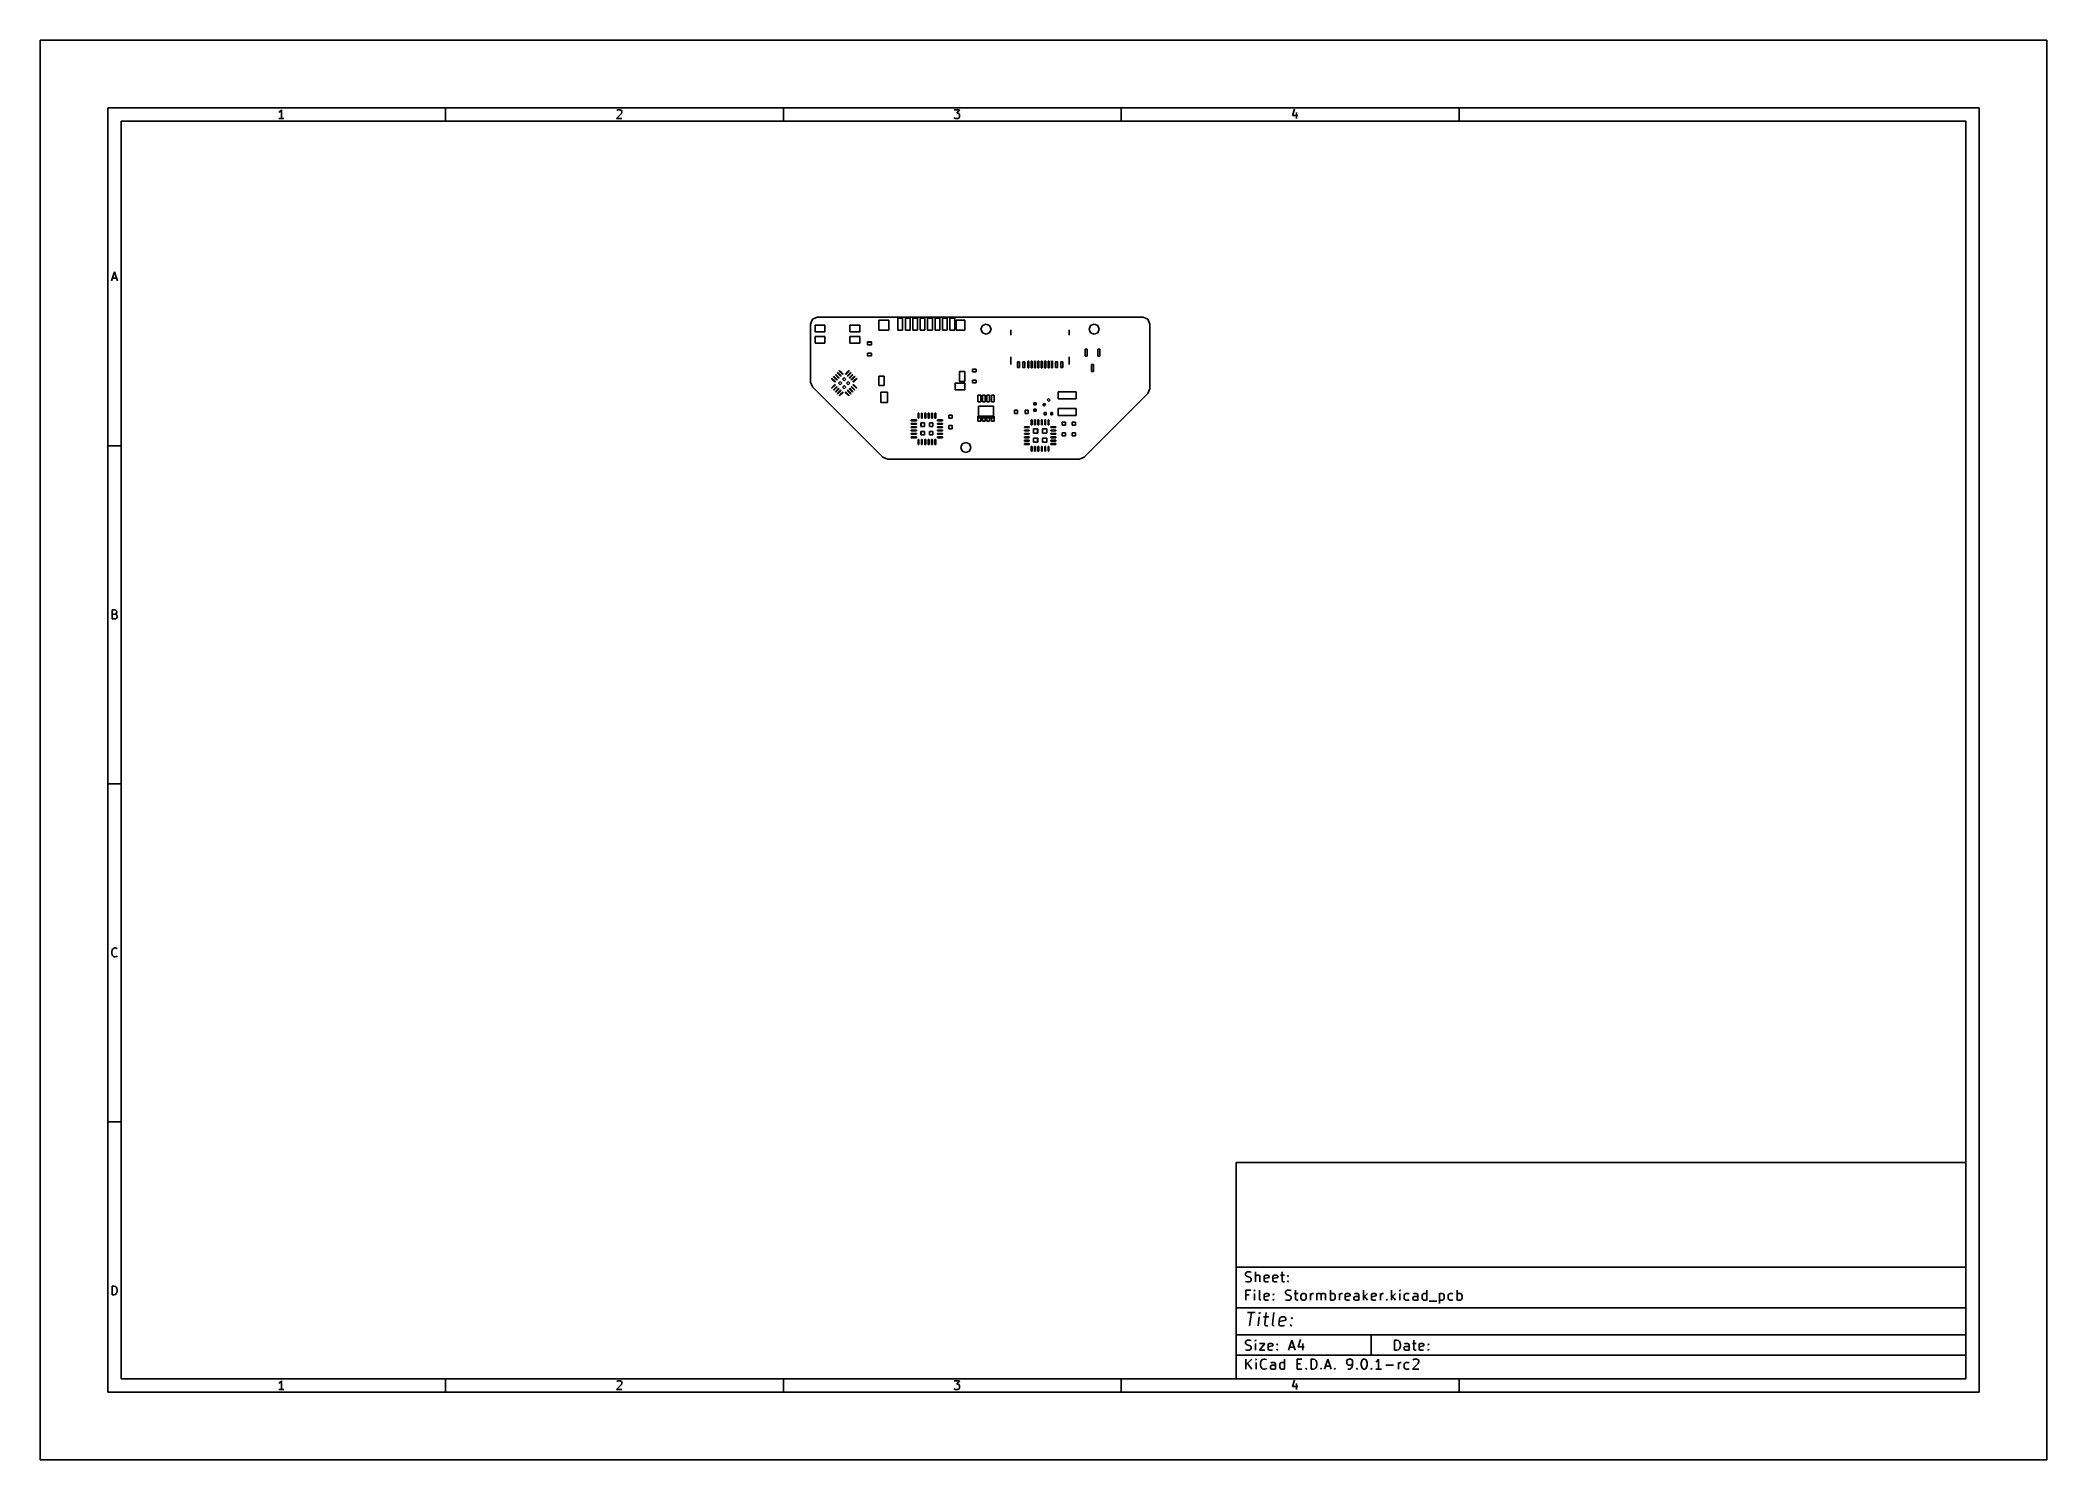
# Model space of a CAD drawing. Extents: x 0 to 223, y 65 to 223.
import ezdxf

# ---------------------------------------------------------------- set-up
doc = ezdxf.new("R2010")
doc.units = 0

msp = doc.modelspace()

# ---------------------------------------------------------------- linework, layer by layer
at = {"layer": 'Layer 1'}
for p, q in [((0.0062, 222.76), (222.756, 222.76)), ((0.0062, 65.2557), (0.0062, 222.76)), ((222.756, 222.76), (222.756, 65.2557)), ((7.5045, 215.261), (215.253, 215.261)), ((7.5045, 72.7592), (7.5045, 215.261)), ((26.6061, 214.808), (26.511, 214.765)), ((27.0712, 214.066), (26.511, 214.066)), ((26.6981, 214.903), (26.6061, 214.808)), ((26.7932, 215.043), (26.6981, 214.903)), ((26.7932, 214.066), (26.7932, 215.043)), ((45.0019, 213.76), (45.0019, 215.261)), ((64.5242, 214.626), (63.9682, 214.066)), ((63.9682, 214.066), (64.5718, 214.066)), ((64.0116, 214.951), (64.0591, 214.995)), ((64.0591, 214.995), (64.1511, 215.043)), ((64.1511, 215.043), (64.3847, 215.043)), ((64.3847, 215.043), (64.4767, 214.995)), ((64.4767, 214.995), (64.5242, 214.951)), ((64.5242, 214.951), (64.5718, 214.856)), ((64.5718, 214.765), (64.5242, 214.626)), ((64.5718, 214.856), (64.5718, 214.765)), ((82.5025, 213.76), (82.5025, 215.261)), ((101.465, 215.043), (102.068, 215.043)), ((101.513, 214.114), (101.465, 214.161)), ((101.604, 214.066), (101.513, 214.114)), ((101.885, 214.066), (101.604, 214.066)), ((102.068, 215.043), (101.747, 214.67)), ((101.747, 214.67), (101.885, 214.67)), ((101.885, 214.67), (101.977, 214.626)), ((101.977, 214.114), (101.885, 214.066)), ((101.977, 214.626), (102.025, 214.578)), ((102.025, 214.161), (101.977, 214.114)), ((102.025, 214.578), (102.068, 214.487)), ((102.068, 214.253), (102.025, 214.161)), ((102.068, 214.487), (102.068, 214.253)), ((120.003, 213.76), (120.003, 215.261)), ((139.243, 215.091), (139.014, 214.392)), ((139.014, 214.392), (139.616, 214.392)), ((139.478, 214.717), (139.478, 214.066)), ((157.504, 213.76), (157.504, 215.261)), ((215.253, 215.261), (215.253, 72.7592)), ((9.0051, 213.76), (213.753, 213.76)), ((9.0051, 74.2588), (9.0051, 213.76)), ((213.753, 213.76), (213.753, 74.2588)), ((7.9292, 196.068), (8.2548, 197.044)), ((8.0212, 196.345), (8.4853, 196.345)), ((8.2548, 197.044), (8.5762, 196.068)), ((85.5049, 191.26), (85.7246, 191.7902)), ((85.7246, 191.7902), (86.2552, 192.01)), ((122.442, 192.01), (86.2552, 192.01)), ((93.0846, 191.712), (94.2081, 191.712)), ((93.0846, 190.586), (93.0846, 191.712)), ((94.2081, 191.712), (94.2081, 190.586)), ((95.2199, 191.899), (95.748, 191.899)), ((95.2199, 190.586), (95.2199, 191.899)), ((95.748, 191.899), (95.748, 190.586)), ((96.0457, 191.899), (96.5697, 191.899)), ((96.0457, 190.586), (96.0457, 191.899)), ((96.5697, 191.899), (96.5697, 190.586)), ((96.8715, 191.899), (97.3955, 191.899)), ((96.8715, 190.586), (96.8715, 191.899)), ((97.3955, 191.899), (97.3955, 190.586)), ((97.6962, 191.899), (98.2202, 191.899)), ((97.6962, 190.586), (97.6962, 191.899)), ((98.2202, 191.899), (98.2202, 190.586)), ((98.522, 191.899), (99.046, 191.899)), ((98.522, 190.586), (98.522, 191.899)), ((99.046, 191.899), (99.046, 190.586)), ((99.3478, 191.899), (99.8718, 191.899)), ((99.3478, 190.586), (99.3478, 191.899)), ((99.8718, 191.899), (99.8718, 190.586)), ((100.174, 191.899), (100.697, 191.899)), ((100.174, 190.586), (100.174, 191.899)), ((100.697, 191.899), (100.697, 190.586)), ((100.994, 191.899), (101.522, 191.899)), ((100.994, 190.586), (100.994, 191.899)), ((101.522, 191.899), (101.522, 190.586)), ((101.669, 191.712), (102.646, 191.712)), ((101.669, 190.586), (101.669, 191.712)), ((102.646, 191.712), (102.646, 190.586)), ((122.442, 192.01), (122.9726, 191.7902)), ((122.9726, 191.7902), (123.192, 191.26)), ((85.5049, 191.26), (85.5049, 184.823)), ((86.0287, 191.149), (87.116, 191.149)), ((86.0287, 190.399), (86.0287, 191.149)), ((87.116, 190.399), (86.0287, 190.399)), ((86.0287, 189.875), (87.116, 189.875)), ((86.0287, 189.125), (86.0287, 189.875)), ((87.116, 191.149), (87.116, 190.399)), ((87.116, 189.875), (87.116, 189.125)), ((89.8941, 191.149), (90.9814, 191.149)), ((89.8941, 190.399), (89.8941, 191.149)), ((90.9814, 190.399), (89.8941, 190.399)), ((89.8941, 189.875), (90.9814, 189.875)), ((89.8941, 189.125), (89.8941, 189.875)), ((90.9814, 191.149), (90.9814, 190.399)), ((90.9814, 189.875), (90.9814, 189.125)), ((94.2081, 190.586), (93.0846, 190.586)), ((95.748, 190.586), (95.2199, 190.586)), ((96.5697, 190.586), (96.0457, 190.586)), ((97.3955, 190.586), (96.8715, 190.586)), ((98.2202, 190.586), (97.6962, 190.586)), ((99.046, 190.586), (98.522, 190.586)), ((99.8718, 190.586), (99.3478, 190.586)), ((100.697, 190.586), (100.174, 190.586)), ((101.522, 190.586), (100.994, 190.586)), ((102.646, 190.586), (101.669, 190.586)), ((104.438, 190.696), (104.6035, 191.0955)), ((104.6035, 190.2965), (104.438, 190.696)), ((104.6035, 191.0955), (105.003, 191.261)), ((105.003, 190.131), (104.6035, 190.2965)), ((105.003, 191.261), (105.4034, 191.0955)), ((105.4034, 190.2965), (105.003, 190.131)), ((105.4034, 191.0955), (105.569, 190.696)), ((105.569, 190.696), (105.4034, 190.2965)), ((105.569, 190.696), (105.569, 190.696)), ((107.765, 190.034), (107.765, 190.633)), ((114.246, 190.034), (114.246, 190.633)), ((116.439, 190.696), (116.605, 191.0955)), ((116.605, 190.2965), (116.439, 190.696)), ((116.605, 191.0955), (117.005, 191.261)), ((117.005, 190.131), (116.605, 190.2965)), ((117.005, 191.261), (117.4045, 191.0955)), ((117.4045, 190.2965), (117.005, 190.131)), ((117.4045, 191.0955), (117.57, 190.696)), ((117.57, 190.696), (117.4045, 190.2965)), ((117.57, 190.696), (117.57, 190.696)), ((123.192, 184.072), (123.192, 191.26)), ((87.116, 189.125), (86.0287, 189.125)), ((90.9814, 189.125), (89.8941, 189.125)), ((91.8611, 189.274), (91.8611, 188.976)), ((92.2734, 189.274), (91.8611, 189.274)), ((91.8611, 188.976), (92.2734, 188.976)), ((91.8611, 188.039), (91.8611, 187.738)), ((92.2734, 188.039), (91.8611, 188.039)), ((91.8611, 187.738), (92.2734, 187.738)), ((91.863, 189.272), (92.2754, 189.272)), ((91.863, 188.974), (91.863, 189.272)), ((92.2754, 188.974), (91.863, 188.974)), ((91.863, 188.037), (92.2754, 188.037)), ((91.863, 187.736), (91.863, 188.037)), ((92.2754, 187.736), (91.863, 187.736)), ((92.2734, 188.976), (92.2734, 189.274)), ((92.2734, 187.738), (92.2734, 188.039)), ((92.2754, 189.272), (92.2754, 188.974)), ((92.2754, 188.037), (92.2754, 187.736)), ((107.765, 186.787), (107.765, 187.613)), ((109.748, 187.146), (109.633, 187.146)), ((109.633, 187.146), (109.633, 186.397)), ((109.635, 187.144), (109.749, 187.144)), ((109.635, 186.395), (109.635, 187.144)), ((109.748, 186.397), (109.748, 187.146)), ((109.749, 187.144), (109.749, 186.395)), ((110.12, 187.146), (110.01, 187.146)), ((110.01, 187.146), (110.01, 186.397)), ((110.012, 187.144), (110.122, 187.144)), ((110.012, 186.395), (110.012, 187.144)), ((110.12, 186.397), (110.12, 187.146)), ((110.122, 187.144), (110.122, 186.395)), ((110.498, 187.146), (110.383, 187.146)), ((110.383, 187.146), (110.383, 186.397)), ((110.385, 187.144), (110.5, 187.144)), ((110.385, 186.395), (110.385, 187.144)), ((110.498, 186.397), (110.498, 187.146)), ((110.5, 187.144), (110.5, 186.395)), ((110.871, 187.146), (110.76, 187.146)), ((110.76, 187.146), (110.76, 186.397)), ((110.762, 187.144), (110.873, 187.144)), ((110.762, 186.395), (110.762, 187.144)), ((110.871, 186.397), (110.871, 187.146)), ((110.873, 187.144), (110.873, 186.395)), ((111.248, 187.146), (111.133, 187.146)), ((111.133, 187.146), (111.133, 186.397)), ((111.135, 187.144), (111.25, 187.144)), ((111.135, 186.395), (111.135, 187.144)), ((111.248, 186.397), (111.248, 187.146)), ((111.25, 187.144), (111.25, 186.395)), ((111.621, 187.146), (111.509, 187.146)), ((111.509, 187.146), (111.509, 186.397)), ((111.511, 187.144), (111.623, 187.144)), ((111.511, 186.395), (111.511, 187.144)), ((111.621, 186.397), (111.621, 187.146)), ((111.623, 187.144), (111.623, 186.395)), ((111.998, 187.146), (111.883, 187.146)), ((111.883, 187.146), (111.883, 186.397)), ((111.885, 187.144), (112, 187.144)), ((111.885, 186.395), (111.885, 187.144)), ((111.998, 186.397), (111.998, 187.146)), ((112, 187.144), (112, 186.395)), ((112.371, 187.146), (112.26, 187.146)), ((112.26, 187.146), (112.26, 186.397)), ((112.262, 187.144), (112.373, 187.144)), ((112.262, 186.395), (112.262, 187.144)), ((112.371, 186.397), (112.371, 187.146)), ((112.373, 187.144), (112.373, 186.395)), ((114.246, 186.787), (114.246, 187.613)), ((115.993, 188.478), (116.219, 188.478)), ((115.993, 187.708), (115.993, 188.478)), ((115.993, 188.478), (115.993, 187.708)), ((116.219, 188.478), (115.993, 188.478)), ((116.219, 187.708), (115.993, 187.708)), ((115.993, 187.708), (116.219, 187.708)), ((116.219, 188.478), (116.219, 187.708)), ((116.219, 187.708), (116.219, 188.478)), ((117.417, 188.478), (117.643, 188.478)), ((117.417, 187.708), (117.417, 188.478)), ((117.417, 188.478), (117.417, 187.708)), ((117.643, 188.478), (117.417, 188.478)), ((117.643, 187.708), (117.417, 187.708)), ((117.417, 187.708), (117.643, 187.708)), ((117.643, 188.478), (117.643, 187.708)), ((117.643, 187.708), (117.643, 188.478)), ((87.8498, 185.204), (87.9015, 185.256)), ((88.195, 184.859), (87.8498, 185.204)), ((87.8499, 185.204), (87.9016, 185.256)), ((88.1951, 184.859), (87.8499, 185.204)), ((87.9015, 185.256), (88.2746, 184.883)), ((87.9016, 185.256), (88.2747, 184.883)), ((88.0028, 185.045), (88.0607, 185.103)), ((88.0607, 184.987), (88.0028, 185.045)), ((88.1165, 185.466), (88.0607, 185.414)), ((88.0607, 185.414), (88.4338, 185.045)), ((88.0607, 185.103), (88.1185, 185.045)), ((88.1185, 185.045), (88.0607, 184.987)), ((88.1166, 185.465), (88.0608, 185.414)), ((88.0608, 185.414), (88.4339, 185.045)), ((88.4854, 185.097), (88.1165, 185.466)), ((88.4856, 185.096), (88.1166, 185.465)), ((88.1185, 185.045), (88.1185, 185.045)), ((88.2746, 184.883), (88.2467, 184.859)), ((88.2747, 184.883), (88.2468, 184.859)), ((88.3263, 185.679), (88.2746, 185.625)), ((88.2746, 185.625), (88.6436, 185.256)), ((88.3264, 185.679), (88.2747, 185.625)), ((88.2747, 185.625), (88.6437, 185.256)), ((88.6994, 185.307), (88.3263, 185.679)), ((88.6995, 185.307), (88.3264, 185.679)), ((88.4338, 185.045), (88.4854, 185.097)), ((88.4339, 185.045), (88.4856, 185.096)), ((88.5402, 185.89), (88.4854, 185.839)), ((88.4854, 185.839), (88.8585, 185.466)), ((88.5403, 185.89), (88.4856, 185.839)), ((88.4856, 185.839), (88.8587, 185.465)), ((88.9102, 185.521), (88.5402, 185.89)), ((88.9103, 185.521), (88.5403, 185.89)), ((88.8027, 184.883), (88.6198, 184.7)), ((88.8028, 184.883), (88.6199, 184.7)), ((88.6436, 185.256), (88.6994, 185.307)), ((88.6437, 185.256), (88.6995, 185.307)), ((88.6994, 186.049), (88.7511, 186.104)), ((89.0684, 185.679), (88.6994, 186.049)), ((88.6995, 186.049), (88.7512, 186.104)), ((89.0685, 185.679), (88.6995, 186.049)), ((88.7511, 186.104), (89.0963, 185.759)), ((88.7512, 186.104), (89.0964, 185.759)), ((88.9888, 184.7), (88.8027, 184.883)), ((88.9889, 184.7), (88.8028, 184.883)), ((88.8523, 185.89), (88.9102, 185.948)), ((88.9102, 185.832), (88.8523, 185.89)), ((88.8585, 185.466), (88.9102, 185.521)), ((88.8587, 185.465), (88.9103, 185.521)), ((88.9102, 185.948), (88.9671, 185.89)), ((88.9671, 185.89), (88.9102, 185.832)), ((88.9671, 185.89), (88.9671, 185.89)), ((89.0963, 185.704), (89.0684, 185.679)), ((89.0964, 185.704), (89.0685, 185.679)), ((89.2554, 185.331), (89.0725, 185.148)), ((89.0725, 185.148), (89.2554, 184.965)), ((89.2555, 185.331), (89.0726, 185.148)), ((89.0726, 185.148), (89.2555, 184.965)), ((89.0963, 185.759), (89.0963, 185.704)), ((89.0964, 185.759), (89.0964, 185.704)), ((89.4373, 185.148), (89.2554, 185.331)), ((89.2554, 184.965), (89.4373, 185.148)), ((89.4374, 185.148), (89.2555, 185.331)), ((89.2555, 184.965), (89.4374, 185.148)), ((89.4136, 185.759), (89.7587, 186.104)), ((89.4136, 185.704), (89.4136, 185.759)), ((89.4415, 185.679), (89.4136, 185.704)), ((89.4137, 185.759), (89.7589, 186.104)), ((89.4137, 185.704), (89.4137, 185.759)), ((89.4416, 185.679), (89.4137, 185.704)), ((89.8104, 186.049), (89.4415, 185.679)), ((89.8105, 186.049), (89.4416, 185.679)), ((89.7071, 184.883), (89.521, 184.7)), ((89.7072, 184.883), (89.5212, 184.7)), ((89.5427, 185.89), (89.6006, 185.948)), ((89.6006, 185.832), (89.5427, 185.89)), ((89.6006, 185.948), (89.6575, 185.89)), ((89.9696, 185.89), (89.6006, 185.521)), ((89.6575, 185.89), (89.6006, 185.832)), ((89.6006, 185.521), (89.6523, 185.466)), ((89.9697, 185.89), (89.6007, 185.521)), ((89.6007, 185.521), (89.6524, 185.465)), ((89.6523, 185.466), (90.0254, 185.839)), ((89.6524, 185.465), (90.0255, 185.839)), ((89.6575, 185.89), (89.6575, 185.89)), ((89.89, 184.7), (89.7071, 184.883)), ((89.8901, 184.7), (89.7072, 184.883)), ((89.7587, 186.104), (89.8104, 186.049)), ((89.7589, 186.104), (89.8105, 186.049)), ((90.1835, 185.679), (89.8104, 185.307)), ((89.8104, 185.307), (89.8662, 185.256)), ((90.1836, 185.679), (89.8105, 185.307)), ((89.8105, 185.307), (89.8663, 185.256)), ((89.8662, 185.256), (90.2352, 185.625)), ((89.8663, 185.256), (90.2353, 185.625)), ((90.0254, 185.839), (89.9696, 185.89)), ((90.0255, 185.839), (89.9697, 185.89)), ((90.3944, 185.466), (90.0254, 185.097)), ((90.0254, 185.097), (90.0771, 185.045)), ((90.3945, 185.465), (90.0255, 185.096)), ((90.0255, 185.096), (90.0772, 185.045)), ((90.0771, 185.045), (90.4502, 185.414)), ((90.0772, 185.045), (90.4503, 185.414)), ((90.2352, 185.625), (90.1835, 185.679)), ((90.2353, 185.625), (90.1836, 185.679)), ((90.2352, 184.883), (90.6083, 185.256)), ((90.2631, 184.859), (90.2352, 184.883)), ((90.2353, 184.883), (90.6084, 185.256)), ((90.2632, 184.859), (90.2353, 184.883)), ((90.66, 185.204), (90.3148, 184.859)), ((90.6601, 185.204), (90.3149, 184.859)), ((90.3923, 185.045), (90.4502, 185.103)), ((90.4502, 184.987), (90.3923, 185.045)), ((90.4502, 185.414), (90.3944, 185.466)), ((90.4503, 185.414), (90.3945, 185.465)), ((90.4502, 185.103), (90.507, 185.045)), ((90.507, 185.045), (90.4502, 184.987)), ((90.507, 185.045), (90.507, 185.045)), ((90.6083, 185.256), (90.66, 185.204)), ((90.6084, 185.256), (90.6601, 185.204)), ((93.0846, 185.485), (93.6841, 185.485)), ((93.0846, 184.438), (93.0846, 185.485)), ((93.6841, 185.485), (93.6841, 184.438)), ((102.046, 186.009), (102.646, 186.009)), ((102.046, 184.886), (102.046, 186.009)), ((102.646, 184.886), (102.046, 184.886)), ((102.646, 186.009), (102.646, 184.886)), ((103.898, 186.274), (103.485, 186.274)), ((103.485, 186.274), (103.485, 185.976)), ((103.485, 185.976), (103.898, 185.976)), ((103.898, 185.039), (103.485, 185.039)), ((103.485, 185.039), (103.485, 184.737)), ((103.487, 186.272), (103.899, 186.272)), ((103.487, 185.974), (103.487, 186.272)), ((103.899, 185.974), (103.487, 185.974)), ((103.487, 185.037), (103.899, 185.037)), ((103.487, 184.736), (103.487, 185.037)), ((103.898, 185.976), (103.898, 186.274)), ((103.898, 184.737), (103.898, 185.039)), ((103.899, 186.272), (103.899, 185.974)), ((103.899, 185.037), (103.899, 184.736)), ((108.491, 187.089), (108.718, 187.089)), ((108.491, 186.449), (108.491, 187.089)), ((108.491, 187.089), (108.718, 187.089)), ((108.491, 186.449), (108.491, 187.089)), ((108.718, 186.449), (108.491, 186.449)), ((108.718, 186.449), (108.491, 186.449)), ((108.718, 187.089), (108.492, 187.089)), ((108.492, 187.089), (108.492, 186.449)), ((108.718, 187.089), (108.492, 187.089)), ((108.492, 187.089), (108.492, 186.449)), ((108.492, 186.449), (108.718, 186.449)), ((108.492, 186.449), (108.718, 186.449)), ((108.718, 187.089), (108.718, 186.449)), ((108.718, 186.449), (108.718, 187.089)), ((108.718, 187.089), (108.718, 186.449)), ((108.718, 186.449), (108.718, 187.089)), ((109.091, 187.089), (109.317, 187.089)), ((109.091, 186.449), (109.091, 187.089)), ((109.317, 187.089), (109.091, 187.089)), ((109.091, 187.089), (109.091, 186.449)), ((109.091, 187.089), (109.317, 187.089)), ((109.091, 186.449), (109.091, 187.089)), ((109.317, 187.089), (109.091, 187.089)), ((109.091, 187.089), (109.091, 186.449)), ((109.317, 186.449), (109.091, 186.449)), ((109.091, 186.449), (109.317, 186.449)), ((109.317, 186.449), (109.091, 186.449)), ((109.091, 186.449), (109.317, 186.449)), ((109.317, 187.089), (109.317, 186.449)), ((109.317, 186.449), (109.317, 187.089)), ((109.317, 187.089), (109.317, 186.449)), ((109.317, 186.449), (109.317, 187.089)), ((109.633, 186.397), (109.748, 186.397)), ((109.749, 186.395), (109.635, 186.395)), ((110.01, 186.397), (110.12, 186.397)), ((110.122, 186.395), (110.012, 186.395)), ((110.383, 186.397), (110.498, 186.397)), ((110.5, 186.395), (110.385, 186.395)), ((110.76, 186.397), (110.871, 186.397)), ((110.873, 186.395), (110.762, 186.395)), ((111.133, 186.397), (111.248, 186.397)), ((111.25, 186.395), (111.135, 186.395)), ((111.509, 186.397), (111.621, 186.397)), ((111.623, 186.395), (111.511, 186.395)), ((111.883, 186.397), (111.998, 186.397)), ((112, 186.395), (111.885, 186.395)), ((112.26, 186.397), (112.371, 186.397)), ((112.373, 186.395), (112.262, 186.395)), ((112.695, 187.089), (112.917, 187.089)), ((112.695, 186.449), (112.695, 187.089)), ((112.917, 187.089), (112.695, 187.089)), ((112.695, 187.089), (112.695, 186.449)), ((112.695, 187.089), (112.917, 187.089)), ((112.695, 186.449), (112.695, 187.089)), ((112.917, 187.089), (112.695, 187.089)), ((112.695, 187.089), (112.695, 186.449)), ((112.917, 186.449), (112.695, 186.449)), ((112.695, 186.449), (112.917, 186.449)), ((112.917, 186.449), (112.695, 186.449)), ((112.695, 186.449), (112.917, 186.449)), ((112.917, 187.089), (112.917, 186.449)), ((112.917, 186.449), (112.917, 187.089)), ((112.917, 187.089), (112.917, 186.449)), ((112.917, 186.449), (112.917, 187.089)), ((113.294, 187.089), (113.516, 187.089)), ((113.294, 186.449), (113.294, 187.089)), ((113.517, 187.089), (113.294, 187.089)), ((113.294, 187.089), (113.294, 186.449)), ((113.294, 187.089), (113.516, 187.089)), ((113.294, 186.449), (113.294, 187.089)), ((113.517, 187.089), (113.294, 187.089)), ((113.294, 187.089), (113.294, 186.449)), ((113.516, 186.449), (113.294, 186.449)), ((113.294, 186.449), (113.517, 186.449)), ((113.516, 186.449), (113.294, 186.449)), ((113.294, 186.449), (113.517, 186.449)), ((113.516, 187.089), (113.516, 186.449)), ((113.516, 187.089), (113.516, 186.449)), ((113.517, 186.449), (113.517, 187.089)), ((113.517, 186.449), (113.517, 187.089)), ((116.707, 186.771), (116.929, 186.771)), ((116.707, 186.002), (116.707, 186.771)), ((116.707, 186.771), (116.707, 186.002)), ((116.929, 186.771), (116.707, 186.771)), ((116.929, 186.002), (116.707, 186.002)), ((116.707, 186.002), (116.929, 186.002)), ((116.929, 186.771), (116.929, 186.002)), ((116.929, 186.002), (116.929, 186.771)), ((85.724, 184.291), (85.5038, 184.823)), ((85.7229, 184.29), (93.5333, 176.48)), ((87.8498, 184.195), (88.195, 184.537)), ((87.9015, 184.141), (87.8498, 184.195)), ((87.8499, 184.195), (88.1951, 184.537)), ((87.9016, 184.14), (87.8499, 184.195)), ((88.2746, 184.514), (87.9015, 184.141)), ((88.2747, 184.514), (87.9016, 184.14)), ((88.0028, 184.354), (88.0607, 184.412)), ((88.0607, 184.297), (88.0028, 184.354)), ((88.0607, 184.412), (88.1185, 184.354)), ((88.1185, 184.354), (88.0607, 184.297)), ((88.4338, 184.354), (88.0607, 183.981)), ((88.0607, 183.981), (88.1165, 183.93)), ((88.4339, 184.354), (88.0608, 183.981)), ((88.0608, 183.981), (88.1166, 183.93)), ((88.1165, 183.93), (88.4854, 184.299)), ((88.1166, 183.93), (88.4856, 184.299)), ((88.1185, 184.354), (88.1185, 184.354)), ((88.2467, 184.859), (88.195, 184.859)), ((88.195, 184.537), (88.2467, 184.537)), ((88.2468, 184.859), (88.1951, 184.859)), ((88.1951, 184.537), (88.2468, 184.537)), ((88.2467, 184.537), (88.2746, 184.514)), ((88.2468, 184.537), (88.2747, 184.514)), ((88.6436, 184.141), (88.2746, 183.771)), ((88.2746, 183.771), (88.3263, 183.716)), ((88.6437, 184.14), (88.2747, 183.77)), ((88.2747, 183.77), (88.3264, 183.716)), ((88.3263, 183.716), (88.6994, 184.089)), ((88.3264, 183.716), (88.6995, 184.089)), ((88.4854, 184.299), (88.4338, 184.354)), ((88.4856, 184.299), (88.4339, 184.354)), ((88.8585, 183.93), (88.4854, 183.557)), ((88.4854, 183.557), (88.5402, 183.505)), ((88.8587, 183.93), (88.4856, 183.557)), ((88.4856, 183.557), (88.5403, 183.505)), ((88.5402, 183.505), (88.9102, 183.878)), ((88.5403, 183.505), (88.9103, 183.878)), ((88.6198, 184.7), (88.8027, 184.517)), ((88.6199, 184.7), (88.8028, 184.517)), ((88.6994, 184.089), (88.6436, 184.141)), ((88.6995, 184.089), (88.6437, 184.14)), ((88.6994, 183.347), (89.0684, 183.716)), ((88.7511, 183.295), (88.6994, 183.347)), ((88.6995, 183.347), (89.0685, 183.716)), ((88.7512, 183.295), (88.6995, 183.347)), ((89.0963, 183.636), (88.7511, 183.295)), ((89.0964, 183.636), (88.7512, 183.295)), ((88.8027, 184.517), (88.9888, 184.7)), ((88.8028, 184.517), (88.9889, 184.7)), ((88.8523, 183.505), (88.9102, 183.563)), ((88.9102, 183.447), (88.8523, 183.505)), ((88.9102, 183.878), (88.8585, 183.93)), ((88.9103, 183.878), (88.8587, 183.93)), ((88.9102, 183.563), (88.9671, 183.505)), ((88.9671, 183.505), (88.9102, 183.447)), ((88.9671, 183.505), (88.9671, 183.505)), ((89.0684, 183.716), (89.0963, 183.692)), ((89.0685, 183.716), (89.0964, 183.692)), ((89.2554, 184.43), (89.0725, 184.247)), ((89.0725, 184.247), (89.2554, 184.065)), ((89.2555, 184.43), (89.0726, 184.247)), ((89.0726, 184.247), (89.2555, 184.065)), ((89.0963, 183.692), (89.0963, 183.636)), ((89.0964, 183.692), (89.0964, 183.636)), ((89.4373, 184.247), (89.2554, 184.43)), ((89.2554, 184.065), (89.4373, 184.247)), ((89.4374, 184.247), (89.2555, 184.43)), ((89.2555, 184.065), (89.4374, 184.247)), ((89.4136, 183.692), (89.4415, 183.716)), ((89.4136, 183.636), (89.4136, 183.692)), ((89.7587, 183.295), (89.4136, 183.636)), ((89.4137, 183.692), (89.4416, 183.716)), ((89.4137, 183.636), (89.4137, 183.692)), ((89.7589, 183.295), (89.4137, 183.636)), ((89.4415, 183.716), (89.8104, 183.347)), ((89.4416, 183.716), (89.8105, 183.347)), ((89.521, 184.7), (89.7071, 184.517)), ((89.5212, 184.7), (89.7072, 184.517)), ((89.5427, 183.505), (89.6006, 183.563)), ((89.6006, 183.447), (89.5427, 183.505)), ((89.6523, 183.93), (89.6006, 183.878)), ((89.6006, 183.878), (89.9696, 183.505)), ((89.6006, 183.563), (89.6575, 183.505)), ((89.6575, 183.505), (89.6006, 183.447)), ((89.6524, 183.93), (89.6007, 183.878)), ((89.6007, 183.878), (89.9697, 183.505)), ((90.0254, 183.557), (89.6523, 183.93)), ((90.0255, 183.557), (89.6524, 183.93)), ((89.6575, 183.505), (89.6575, 183.505)), ((89.7071, 184.517), (89.89, 184.7)), ((89.7072, 184.517), (89.8901, 184.7)), ((89.8104, 183.347), (89.7587, 183.295)), ((89.8105, 183.347), (89.7589, 183.295)), ((89.8662, 184.141), (89.8104, 184.089)), ((89.8104, 184.089), (90.1835, 183.716)), ((89.8663, 184.14), (89.8105, 184.089)), ((89.8105, 184.089), (90.1836, 183.716)), ((90.2352, 183.771), (89.8662, 184.141)), ((90.2353, 183.77), (89.8663, 184.14)), ((89.9696, 183.505), (90.0254, 183.557)), ((89.9697, 183.505), (90.0255, 183.557)), ((90.0771, 184.354), (90.0254, 184.299)), ((90.0254, 184.299), (90.3944, 183.93)), ((90.0772, 184.354), (90.0255, 184.299)), ((90.0255, 184.299), (90.3945, 183.93)), ((90.4502, 183.981), (90.0771, 184.354)), ((90.4503, 183.981), (90.0772, 184.354)), ((90.1835, 183.716), (90.2352, 183.771)), ((90.1836, 183.716), (90.2353, 183.77)), ((90.2352, 184.514), (90.2631, 184.537)), ((90.6083, 184.141), (90.2352, 184.514)), ((90.2353, 184.514), (90.2632, 184.537)), ((90.6084, 184.14), (90.2353, 184.514)), ((90.3148, 184.859), (90.2631, 184.859)), ((90.2631, 184.537), (90.3148, 184.537)), ((90.3149, 184.859), (90.2632, 184.859)), ((90.2632, 184.537), (90.3149, 184.537)), ((90.3148, 184.537), (90.66, 184.195)), ((90.3149, 184.537), (90.6601, 184.195)), ((90.3923, 184.354), (90.4502, 184.412)), ((90.4502, 184.297), (90.3923, 184.354)), ((90.3944, 183.93), (90.4502, 183.981)), ((90.3945, 183.93), (90.4503, 183.981)), ((90.4502, 184.412), (90.507, 184.354)), ((90.507, 184.354), (90.4502, 184.297)), ((90.507, 184.354), (90.507, 184.354)), ((90.66, 184.195), (90.6083, 184.141)), ((90.6601, 184.195), (90.6084, 184.14)), ((93.6841, 184.438), (93.0846, 184.438)), ((93.3068, 183.723), (94.0572, 183.723)), ((93.3068, 182.56), (93.3068, 183.723)), ((94.0572, 183.723), (94.0572, 182.56)), ((101.559, 184.7), (102.646, 184.7)), ((101.559, 183.949), (101.559, 184.7)), ((102.646, 183.949), (101.559, 183.949)), ((102.646, 184.7), (102.646, 183.949)), ((103.485, 184.737), (103.898, 184.737)), ((103.899, 184.736), (103.487, 184.736)), ((104.11, 183.378), (104.415, 183.378)), ((104.11, 182.632), (104.11, 183.378)), ((104.415, 183.378), (104.415, 182.632)), ((104.606, 183.378), (104.908, 183.378)), ((104.606, 182.632), (104.606, 183.378)), ((104.908, 183.378), (104.908, 182.632)), ((105.102, 183.378), (105.404, 183.378)), ((105.102, 182.632), (105.102, 183.378)), ((105.404, 183.378), (105.404, 182.632)), ((105.594, 183.378), (105.9, 183.378)), ((105.594, 182.632), (105.594, 183.378)), ((105.9, 183.378), (105.9, 182.632)), ((111.949, 182.989), (111.802, 182.838)), ((111.949, 182.989), (111.802, 182.838)), ((111.802, 182.838), (111.981, 182.659)), ((111.802, 182.838), (111.981, 182.659)), ((112.13, 182.806), (111.949, 182.989)), ((112.131, 182.806), (111.949, 182.989)), ((111.981, 182.659), (112.13, 182.806)), ((111.981, 182.659), (112.131, 182.806)), ((112.992, 183.744), (115.016, 183.744)), ((112.992, 182.953), (112.992, 183.744)), ((115.016, 182.953), (112.992, 182.953)), ((115.016, 183.744), (115.016, 182.953)), ((115.913, 176.48), (122.973, 183.541)), ((123.192, 184.072), (122.973, 183.541)), ((94.0572, 182.56), (93.3068, 182.56)), ((97.2705, 180.621), (96.7062, 180.621)), ((96.7062, 180.621), (96.7062, 180.526)), ((96.7062, 180.526), (97.2705, 180.526)), ((96.7082, 180.619), (97.2715, 180.619)), ((96.7082, 180.524), (96.7082, 180.619)), ((97.2715, 180.524), (96.7082, 180.524)), ((97.2705, 180.526), (97.2705, 180.621)), ((97.2715, 180.619), (97.2715, 180.524)), ((97.5517, 181.372), (97.4566, 181.372)), ((97.4566, 181.372), (97.4566, 180.808)), ((97.4566, 180.808), (97.5517, 180.808)), ((97.4585, 181.37), (97.5536, 181.37)), ((97.4585, 180.806), (97.4585, 181.37)), ((97.5536, 180.806), (97.4585, 180.806)), ((97.5517, 180.808), (97.5517, 181.372)), ((97.5536, 181.37), (97.5536, 180.806)), ((97.9248, 181.372), (97.8297, 181.372)), ((97.8297, 181.372), (97.8297, 180.808)), ((97.8297, 180.808), (97.9248, 180.808)), ((97.8316, 181.37), (97.9267, 181.37)), ((97.8316, 180.806), (97.8316, 181.37)), ((97.9267, 180.806), (97.8316, 180.806)), ((97.9248, 180.808), (97.9248, 181.372)), ((97.9267, 181.37), (97.9267, 180.806)), ((98.302, 181.372), (98.2069, 181.372)), ((98.2069, 181.372), (98.2069, 180.808)), ((98.2069, 180.808), (98.302, 180.808)), ((98.2089, 181.37), (98.304, 181.37)), ((98.2089, 180.806), (98.2089, 181.37)), ((98.304, 180.806), (98.2089, 180.806)), ((98.302, 180.808), (98.302, 181.372)), ((98.304, 181.37), (98.304, 180.806)), ((98.6751, 181.372), (98.58, 181.372)), ((98.58, 181.372), (98.58, 180.808)), ((98.58, 180.808), (98.6751, 180.808)), ((98.582, 181.37), (98.6771, 181.37)), ((98.582, 180.806), (98.582, 181.37)), ((98.6771, 180.806), (98.582, 180.806)), ((98.6751, 180.808), (98.6751, 181.372)), ((98.6771, 181.37), (98.6771, 180.806)), ((99.0482, 181.372), (98.9573, 181.372)), ((98.9573, 181.372), (98.9573, 180.808)), ((98.9573, 180.808), (99.0482, 180.808)), ((98.9582, 181.37), (99.0502, 181.37)), ((98.9582, 180.806), (98.9582, 181.37)), ((99.0502, 180.806), (98.9582, 180.806)), ((99.0482, 180.808), (99.0482, 181.372)), ((99.0502, 181.37), (99.0502, 180.806)), ((99.4255, 181.372), (99.3304, 181.372)), ((99.3304, 181.372), (99.3304, 180.808)), ((99.3304, 180.808), (99.4255, 180.808)), ((99.3313, 181.37), (99.4274, 181.37)), ((99.3313, 180.806), (99.3313, 181.37)), ((99.4274, 180.806), (99.3313, 180.806)), ((99.4255, 180.808), (99.4255, 181.372)), ((99.4274, 181.37), (99.4274, 180.806)), ((100.175, 180.621), (99.6115, 180.621)), ((99.6115, 180.621), (99.6115, 180.526)), ((99.6115, 180.526), (100.175, 180.526)), ((99.6134, 180.619), (100.177, 180.619)), ((99.6134, 180.524), (99.6134, 180.619)), ((100.177, 180.524), (99.6134, 180.524)), ((100.175, 180.526), (100.175, 180.621)), ((100.177, 180.619), (100.177, 180.524)), ((100.88, 181.156), (101.257, 181.156)), ((100.88, 180.818), (100.88, 181.156)), ((101.257, 181.156), (100.88, 181.156)), ((100.88, 181.156), (100.88, 180.818)), ((101.257, 180.818), (100.88, 180.818)), ((100.88, 180.818), (101.257, 180.818)), ((101.257, 181.156), (101.257, 180.818)), ((101.257, 180.818), (101.257, 181.156)), ((104.415, 182.632), (104.11, 182.632)), ((104.11, 180.481), (104.11, 181.052)), ((104.11, 181.052), (105.9, 181.052)), ((104.415, 180.481), (104.11, 180.481)), ((104.166, 182.156), (105.845, 182.156)), ((104.166, 180.866), (104.166, 182.156)), ((105.845, 180.866), (104.166, 180.866)), ((104.606, 180.866), (104.415, 180.866)), ((104.415, 180.866), (104.415, 180.481)), ((104.908, 182.632), (104.606, 182.632)), ((104.606, 180.481), (104.606, 180.866)), ((104.908, 180.481), (104.606, 180.481)), ((105.102, 180.866), (104.908, 180.866)), ((104.908, 180.866), (104.908, 180.481)), ((105.404, 182.632), (105.102, 182.632)), ((105.102, 180.481), (105.102, 180.866)), ((105.404, 180.481), (105.102, 180.481)), ((105.594, 180.866), (105.404, 180.866)), ((105.404, 180.866), (105.404, 180.481)), ((105.9, 182.632), (105.594, 182.632)), ((105.594, 180.481), (105.594, 180.866)), ((105.9, 180.481), (105.594, 180.481)), ((105.845, 182.156), (105.845, 180.866)), ((105.9, 181.052), (105.9, 180.481)), ((108.174, 181.699), (108.511, 181.699)), ((108.174, 181.322), (108.174, 181.699)), ((108.511, 181.699), (108.174, 181.699)), ((108.174, 181.699), (108.174, 181.322)), ((108.511, 181.322), (108.174, 181.322)), ((108.174, 181.322), (108.511, 181.322)), ((108.511, 181.699), (108.511, 181.322)), ((108.511, 181.322), (108.511, 181.699)), ((109.337, 181.699), (109.674, 181.699)), ((109.337, 181.322), (109.337, 181.699)), ((109.674, 181.699), (109.337, 181.699)), ((109.337, 181.699), (109.337, 181.322)), ((109.674, 181.322), (109.337, 181.322)), ((109.337, 181.322), (109.674, 181.322)), ((109.674, 181.699), (109.674, 181.322)), ((109.674, 181.322), (109.674, 181.699)), ((110.113, 180.621), (110.018, 180.621)), ((110.018, 180.621), (110.018, 180.098)), ((110.02, 180.619), (110.115, 180.619)), ((110.02, 180.096), (110.02, 180.619)), ((110.113, 180.098), (110.113, 180.621)), ((110.115, 180.619), (110.115, 180.096)), ((110.314, 182.525), (110.571, 182.525)), ((110.314, 182.314), (110.314, 182.525)), ((110.314, 182.525), (110.314, 182.314)), ((110.571, 182.525), (110.314, 182.525)), ((110.571, 182.314), (110.314, 182.314)), ((110.314, 182.314), (110.571, 182.314)), ((110.314, 181.803), (110.571, 181.803)), ((110.314, 181.592), (110.314, 181.803)), ((110.314, 181.803), (110.314, 181.592)), ((110.571, 181.803), (110.314, 181.803)), ((110.571, 181.592), (110.314, 181.592)), ((110.314, 181.592), (110.571, 181.592)), ((110.486, 180.621), (110.394, 180.621)), ((110.394, 180.621), (110.394, 180.098)), ((110.396, 180.619), (110.488, 180.619)), ((110.396, 180.096), (110.396, 180.619)), ((110.486, 180.098), (110.486, 180.621)), ((110.488, 180.619), (110.488, 180.096)), ((110.571, 182.525), (110.571, 182.314)), ((110.571, 182.314), (110.571, 182.525)), ((110.571, 181.803), (110.571, 181.592)), ((110.571, 181.592), (110.571, 181.803)), ((110.864, 180.621), (110.767, 180.621)), ((110.767, 180.621), (110.767, 180.098)), ((110.769, 180.619), (110.864, 180.619)), ((110.769, 180.096), (110.769, 180.619)), ((110.864, 180.098), (110.864, 180.621)), ((110.864, 180.619), (110.864, 180.096)), ((111.237, 180.621), (111.145, 180.621)), ((111.145, 180.621), (111.145, 180.098)), ((111.147, 180.619), (111.238, 180.619)), ((111.147, 180.096), (111.147, 180.619)), ((111.237, 180.098), (111.237, 180.621)), ((111.238, 180.619), (111.238, 180.096)), ((111.44, 182.478), (111.289, 182.331)), ((111.44, 182.478), (111.289, 182.331)), ((111.289, 182.331), (111.472, 182.152)), ((111.289, 182.331), (111.472, 182.152)), ((111.619, 182.299), (111.44, 182.478)), ((111.619, 182.299), (111.44, 182.478)), ((111.464, 181.449), (111.671, 181.449)), ((111.464, 181.195), (111.464, 181.449)), ((111.671, 181.449), (111.464, 181.449)), ((111.464, 181.449), (111.464, 181.195)), ((111.671, 181.195), (111.464, 181.195)), ((111.464, 181.195), (111.671, 181.195)), ((111.472, 182.152), (111.619, 182.299)), ((111.472, 182.152), (111.619, 182.299)), ((111.613, 180.621), (111.518, 180.621)), ((111.518, 180.621), (111.518, 180.098)), ((111.52, 180.619), (111.615, 180.619)), ((111.52, 180.096), (111.52, 180.619)), ((111.613, 180.098), (111.613, 180.621)), ((111.615, 180.619), (111.615, 180.096)), ((111.671, 181.449), (111.671, 181.195)), ((111.671, 181.195), (111.671, 181.449)), ((111.986, 180.621), (111.895, 180.621)), ((111.895, 180.621), (111.895, 180.098)), ((111.897, 180.619), (111.988, 180.619)), ((111.897, 180.096), (111.897, 180.619)), ((111.986, 180.098), (111.986, 180.621)), ((111.988, 180.619), (111.988, 180.096)), ((112.182, 181.449), (112.393, 181.449)), ((112.182, 181.195), (112.182, 181.449)), ((112.393, 181.449), (112.182, 181.449)), ((112.182, 181.449), (112.182, 181.195)), ((112.393, 181.195), (112.182, 181.195)), ((112.182, 181.195), (112.393, 181.195)), ((112.393, 181.449), (112.393, 181.195)), ((112.393, 181.195), (112.393, 181.449)), ((112.992, 181.906), (115.016, 181.906)), ((112.992, 181.115), (112.992, 181.906)), ((115.016, 181.115), (112.992, 181.115)), ((115.016, 181.906), (115.016, 181.115)), ((97.2705, 180.248), (96.7062, 180.248)), ((96.7062, 180.248), (96.7062, 180.153)), ((96.7062, 180.153), (97.2705, 180.153)), ((97.2705, 179.872), (96.7062, 179.872)), ((96.7062, 179.872), (96.7062, 179.776)), ((96.7062, 179.776), (97.2705, 179.776)), ((97.2705, 179.499), (96.7062, 179.499)), ((96.7062, 179.499), (96.7062, 179.404)), ((96.7062, 179.404), (97.2705, 179.404)), ((97.2705, 179.122), (96.7062, 179.122)), ((96.7062, 179.122), (96.7062, 179.031)), ((96.7062, 179.031), (97.2705, 179.031)), ((97.2705, 178.749), (96.7062, 178.749)), ((96.7062, 178.749), (96.7062, 178.653)), ((96.7062, 178.653), (97.2705, 178.653)), ((96.7082, 180.247), (97.2715, 180.247)), ((96.7082, 180.151), (96.7082, 180.247)), ((97.2715, 180.151), (96.7082, 180.151)), ((96.7082, 179.87), (97.2715, 179.87)), ((96.7082, 179.775), (96.7082, 179.87)), ((97.2715, 179.775), (96.7082, 179.775)), ((96.7082, 179.497), (97.2715, 179.497)), ((96.7082, 179.402), (96.7082, 179.497)), ((97.2715, 179.402), (96.7082, 179.402)), ((96.7082, 179.12), (97.2715, 179.12)), ((96.7082, 179.029), (96.7082, 179.12)), ((97.2715, 179.029), (96.7082, 179.029)), ((96.7082, 178.747), (97.2715, 178.747)), ((96.7082, 178.651), (96.7082, 178.747)), ((97.2715, 178.651), (96.7082, 178.651)), ((97.2705, 180.153), (97.2705, 180.248)), ((97.2705, 179.776), (97.2705, 179.872)), ((97.2705, 179.404), (97.2705, 179.499)), ((97.2705, 179.031), (97.2705, 179.122)), ((97.2705, 178.653), (97.2705, 178.749)), ((97.2715, 180.247), (97.2715, 180.151)), ((97.2715, 179.87), (97.2715, 179.775)), ((97.2715, 179.497), (97.2715, 179.402)), ((97.2715, 179.12), (97.2715, 179.029)), ((97.2715, 178.747), (97.2715, 178.651)), ((97.5517, 178.466), (97.4566, 178.466)), ((97.4566, 178.466), (97.4566, 177.903)), ((97.4585, 178.464), (97.5536, 178.464)), ((97.4585, 177.901), (97.4585, 178.464)), ((97.5517, 177.903), (97.5517, 178.466)), ((97.5536, 178.464), (97.5536, 177.901)), ((98.1635, 180.297), (97.7821, 180.297)), ((97.7821, 180.297), (97.7821, 179.915)), ((97.7821, 179.915), (98.1635, 179.915)), ((98.1635, 179.359), (97.7821, 179.359)), ((97.7821, 179.359), (97.7821, 178.979)), ((97.7821, 178.979), (98.1635, 178.979)), ((97.7841, 180.295), (98.1644, 180.295)), ((97.7841, 179.913), (97.7841, 180.295)), ((98.1644, 179.913), (97.7841, 179.913)), ((97.7841, 179.357), (98.1644, 179.357)), ((97.7841, 178.977), (97.7841, 179.357)), ((98.1644, 178.977), (97.7841, 178.977)), ((97.9248, 178.466), (97.8297, 178.466)), ((97.8297, 178.466), (97.8297, 177.903)), ((97.8316, 178.464), (97.9267, 178.464)), ((97.8316, 177.901), (97.8316, 178.464)), ((97.9248, 177.903), (97.9248, 178.466)), ((97.9267, 178.464), (97.9267, 177.901)), ((98.1635, 179.915), (98.1635, 180.297)), ((98.1635, 178.979), (98.1635, 179.359)), ((98.1644, 180.295), (98.1644, 179.913)), ((98.1644, 179.357), (98.1644, 178.977)), ((98.302, 178.466), (98.2069, 178.466)), ((98.2069, 178.466), (98.2069, 177.903)), ((98.2089, 178.464), (98.304, 178.464)), ((98.2089, 177.901), (98.2089, 178.464)), ((98.302, 177.903), (98.302, 178.466)), ((98.304, 178.464), (98.304, 177.901)), ((98.6751, 178.466), (98.58, 178.466)), ((98.58, 178.466), (98.58, 177.903)), ((98.582, 178.464), (98.6771, 178.464)), ((98.582, 177.901), (98.582, 178.464)), ((98.6751, 177.903), (98.6751, 178.466)), ((98.6771, 178.464), (98.6771, 177.901)), ((99.0999, 180.297), (98.7185, 180.297)), ((98.7185, 180.297), (98.7185, 179.915)), ((98.7185, 179.915), (99.0999, 179.915)), ((99.0999, 179.359), (98.7185, 179.359)), ((98.7185, 179.359), (98.7185, 178.979)), ((98.7185, 178.979), (99.0999, 178.979)), ((98.7205, 180.295), (99.1018, 180.295)), ((98.7205, 179.913), (98.7205, 180.295)), ((99.1018, 179.913), (98.7205, 179.913)), ((98.7205, 179.357), (99.1018, 179.357)), ((98.7205, 178.977), (98.7205, 179.357)), ((99.1018, 178.977), (98.7205, 178.977)), ((99.0482, 178.466), (98.9573, 178.466)), ((98.9573, 178.466), (98.9573, 177.903)), ((98.9582, 178.464), (99.0502, 178.464)), ((98.9582, 177.901), (98.9582, 178.464)), ((99.0482, 177.903), (99.0482, 178.466)), ((99.0502, 178.464), (99.0502, 177.901)), ((99.0999, 179.915), (99.0999, 180.297)), ((99.0999, 178.979), (99.0999, 179.359)), ((99.1018, 180.295), (99.1018, 179.913)), ((99.1018, 179.357), (99.1018, 178.977)), ((99.4255, 178.466), (99.3304, 178.466)), ((99.3304, 178.466), (99.3304, 177.903)), ((99.3313, 178.464), (99.4274, 178.464)), ((99.3313, 177.901), (99.3313, 178.464)), ((99.4255, 177.903), (99.4255, 178.466)), ((99.4274, 178.464), (99.4274, 177.901)), ((100.175, 180.248), (99.6115, 180.248)), ((99.6115, 180.248), (99.6115, 180.153)), ((99.6115, 180.153), (100.175, 180.153)), ((100.175, 179.872), (99.6115, 179.872)), ((99.6115, 179.872), (99.6115, 179.776)), ((99.6115, 179.776), (100.175, 179.776)), ((100.175, 179.499), (99.6115, 179.499)), ((99.6115, 179.499), (99.6115, 179.404)), ((99.6115, 179.404), (100.175, 179.404)), ((100.175, 179.122), (99.6115, 179.122)), ((99.6115, 179.122), (99.6115, 179.031)), ((99.6115, 179.031), (100.175, 179.031)), ((100.175, 178.749), (99.6115, 178.749)), ((99.6115, 178.749), (99.6115, 178.653)), ((99.6115, 178.653), (100.175, 178.653)), ((99.6134, 180.247), (100.177, 180.247)), ((99.6134, 180.151), (99.6134, 180.247)), ((100.177, 180.151), (99.6134, 180.151)), ((99.6134, 179.87), (100.177, 179.87)), ((99.6134, 179.775), (99.6134, 179.87)), ((100.177, 179.775), (99.6134, 179.775)), ((99.6134, 179.497), (100.177, 179.497)), ((99.6134, 179.402), (99.6134, 179.497)), ((100.177, 179.402), (99.6134, 179.402)), ((99.6134, 179.12), (100.177, 179.12)), ((99.6134, 179.029), (99.6134, 179.12)), ((100.177, 179.029), (99.6134, 179.029)), ((99.6134, 178.747), (100.177, 178.747)), ((99.6134, 178.651), (99.6134, 178.747)), ((100.177, 178.651), (99.6134, 178.651)), ((100.175, 180.153), (100.175, 180.248)), ((100.175, 179.776), (100.175, 179.872)), ((100.175, 179.404), (100.175, 179.499)), ((100.175, 179.031), (100.175, 179.122)), ((100.175, 178.653), (100.175, 178.749)), ((100.177, 180.247), (100.177, 180.151)), ((100.177, 179.87), (100.177, 179.775)), ((100.177, 179.497), (100.177, 179.402)), ((100.177, 179.12), (100.177, 179.029)), ((100.177, 178.747), (100.177, 178.651)), ((100.88, 179.993), (101.257, 179.993)), ((100.88, 179.655), (100.88, 179.993)), ((101.257, 179.993), (100.88, 179.993)), ((100.88, 179.993), (100.88, 179.655)), ((101.257, 179.655), (100.88, 179.655)), ((100.88, 179.655), (101.257, 179.655)), ((101.257, 179.993), (101.257, 179.655)), ((101.257, 179.655), (101.257, 179.993)), ((109.796, 179.872), (109.268, 179.872)), ((109.268, 179.872), (109.268, 179.776)), ((109.268, 179.776), (109.796, 179.776)), ((109.796, 179.499), (109.268, 179.499)), ((109.268, 179.499), (109.268, 179.404)), ((109.268, 179.404), (109.796, 179.404)), ((109.796, 179.122), (109.268, 179.122)), ((109.268, 179.122), (109.268, 179.031)), ((109.268, 179.031), (109.796, 179.031)), ((109.796, 178.749), (109.268, 178.749)), ((109.268, 178.749), (109.268, 178.653)), ((109.268, 178.653), (109.796, 178.653)), ((109.796, 178.371), (109.268, 178.371)), ((109.268, 178.371), (109.268, 178.28)), ((109.268, 178.28), (109.796, 178.28)), ((109.27, 179.87), (109.798, 179.87)), ((109.27, 179.775), (109.27, 179.87)), ((109.798, 179.775), (109.27, 179.775)), ((109.27, 179.497), (109.798, 179.497)), ((109.27, 179.402), (109.27, 179.497)), ((109.798, 179.402), (109.27, 179.402)), ((109.27, 179.12), (109.798, 179.12)), ((109.27, 179.029), (109.27, 179.12)), ((109.798, 179.029), (109.27, 179.029)), ((109.27, 178.747), (109.798, 178.747)), ((109.27, 178.651), (109.27, 178.747)), ((109.798, 178.651), (109.27, 178.651)), ((109.27, 178.369), (109.798, 178.369)), ((109.27, 178.278), (109.27, 178.369)), ((109.798, 178.278), (109.27, 178.278)), ((109.796, 179.776), (109.796, 179.872)), ((109.796, 179.404), (109.796, 179.499)), ((109.796, 179.031), (109.796, 179.122)), ((109.796, 178.653), (109.796, 178.749)), ((109.796, 178.28), (109.796, 178.371)), ((109.798, 179.87), (109.798, 179.775)), ((109.798, 179.497), (109.798, 179.402)), ((109.798, 179.12), (109.798, 179.029)), ((109.798, 178.747), (109.798, 178.651)), ((109.798, 178.369), (109.798, 178.278)), ((110.018, 180.098), (110.113, 180.098)), ((110.115, 180.096), (110.02, 180.096)), ((110.732, 179.629), (110.26, 179.629)), ((110.26, 179.629), (110.26, 179.157)), ((110.26, 179.157), (110.732, 179.157)), ((110.732, 178.617), (110.26, 178.617)), ((110.26, 178.617), (110.26, 178.145)), ((110.262, 179.627), (110.734, 179.627)), ((110.262, 179.156), (110.262, 179.627)), ((110.734, 179.156), (110.262, 179.156)), ((110.262, 178.615), (110.734, 178.615)), ((110.262, 178.143), (110.262, 178.615)), ((110.394, 180.098), (110.486, 180.098)), ((110.488, 180.096), (110.396, 180.096)), ((110.732, 179.157), (110.732, 179.629)), ((110.732, 178.145), (110.732, 178.617)), ((110.734, 179.627), (110.734, 179.156)), ((110.734, 178.615), (110.734, 178.143)), ((110.767, 180.098), (110.864, 180.098)), ((110.864, 180.096), (110.769, 180.096)), ((111.145, 180.098), (111.237, 180.098)), ((111.238, 180.096), (111.147, 180.096)), ((111.744, 179.629), (111.272, 179.629)), ((111.272, 179.629), (111.272, 179.157)), ((111.272, 179.157), (111.744, 179.157)), ((111.744, 178.617), (111.272, 178.617)), ((111.272, 178.617), (111.272, 178.145)), ((111.274, 179.627), (111.746, 179.627)), ((111.274, 179.156), (111.274, 179.627)), ((111.746, 179.156), (111.274, 179.156)), ((111.274, 178.615), (111.746, 178.615)), ((111.274, 178.143), (111.274, 178.615)), ((111.518, 180.098), (111.613, 180.098)), ((111.615, 180.096), (111.52, 180.096)), ((111.744, 179.157), (111.744, 179.629)), ((111.744, 178.145), (111.744, 178.617)), ((111.746, 179.627), (111.746, 179.156)), ((111.746, 178.615), (111.746, 178.143)), ((111.895, 180.098), (111.986, 180.098)), ((111.988, 180.096), (111.897, 180.096)), ((112.736, 179.872), (112.212, 179.872)), ((112.212, 179.872), (112.212, 179.776)), ((112.212, 179.776), (112.736, 179.776)), ((112.736, 179.499), (112.212, 179.499)), ((112.212, 179.499), (112.212, 179.404)), ((112.212, 179.404), (112.736, 179.404)), ((112.736, 179.122), (112.212, 179.122)), ((112.212, 179.122), (112.212, 179.031)), ((112.212, 179.031), (112.736, 179.031)), ((112.736, 178.749), (112.212, 178.749)), ((112.212, 178.749), (112.212, 178.653)), ((112.212, 178.653), (112.736, 178.653)), ((112.736, 178.371), (112.212, 178.371)), ((112.212, 178.371), (112.212, 178.28)), ((112.212, 178.28), (112.736, 178.28)), ((112.214, 179.87), (112.738, 179.87)), ((112.214, 179.775), (112.214, 179.87)), ((112.738, 179.775), (112.214, 179.775)), ((112.214, 179.497), (112.738, 179.497)), ((112.214, 179.402), (112.214, 179.497)), ((112.738, 179.402), (112.214, 179.402)), ((112.214, 179.12), (112.738, 179.12)), ((112.214, 179.029), (112.214, 179.12)), ((112.738, 179.029), (112.214, 179.029)), ((112.214, 178.747), (112.738, 178.747)), ((112.214, 178.651), (112.214, 178.747)), ((112.738, 178.651), (112.214, 178.651)), ((112.214, 178.369), (112.738, 178.369)), ((112.214, 178.278), (112.214, 178.369)), ((112.738, 178.278), (112.214, 178.278)), ((112.736, 179.776), (112.736, 179.872)), ((112.736, 179.404), (112.736, 179.499)), ((112.736, 179.031), (112.736, 179.122)), ((112.736, 178.653), (112.736, 178.749)), ((112.736, 178.28), (112.736, 178.371)), ((112.738, 179.87), (112.738, 179.775)), ((112.738, 179.497), (112.738, 179.402)), ((112.738, 179.12), (112.738, 179.029)), ((112.738, 178.747), (112.738, 178.651)), ((112.738, 178.369), (112.738, 178.278)), ((113.441, 180.366), (113.817, 180.366)), ((113.441, 180.028), (113.441, 180.366)), ((113.817, 180.366), (113.441, 180.366)), ((113.441, 180.366), (113.441, 180.028)), ((113.817, 180.028), (113.441, 180.028)), ((113.441, 180.028), (113.817, 180.028)), ((113.441, 179.203), (113.817, 179.203)), ((113.441, 178.865), (113.441, 179.203)), ((113.817, 179.203), (113.441, 179.203)), ((113.441, 179.203), (113.441, 178.865)), ((113.817, 178.865), (113.441, 178.865)), ((113.441, 178.865), (113.817, 178.865)), ((113.817, 180.366), (113.817, 180.028)), ((113.817, 180.028), (113.817, 180.366)), ((113.817, 179.203), (113.817, 178.865)), ((113.817, 178.865), (113.817, 179.203)), ((114.568, 180.366), (114.941, 180.366)), ((114.568, 180.028), (114.568, 180.366)), ((114.941, 180.366), (114.568, 180.366)), ((114.568, 180.366), (114.568, 180.028)), ((114.941, 180.028), (114.568, 180.028)), ((114.568, 180.028), (114.941, 180.028)), ((114.568, 179.203), (114.941, 179.203)), ((114.568, 178.865), (114.568, 179.203)), ((114.941, 179.203), (114.568, 179.203)), ((114.568, 179.203), (114.568, 178.865)), ((114.941, 178.865), (114.568, 178.865)), ((114.568, 178.865), (114.941, 178.865)), ((114.941, 180.366), (114.941, 180.028)), ((114.941, 180.028), (114.941, 180.366)), ((114.941, 179.203), (114.941, 178.865)), ((114.941, 178.865), (114.941, 179.203)), ((7.5045, 177.765), (9.0051, 177.765)), ((94.0656, 176.263), (93.5354, 176.482)), ((94.0656, 176.262), (115.381, 176.262)), ((97.4566, 177.903), (97.5517, 177.903)), ((97.5536, 177.901), (97.4585, 177.901)), ((97.8297, 177.903), (97.9248, 177.903)), ((97.9267, 177.901), (97.8316, 177.901)), ((98.2069, 177.903), (98.302, 177.903)), ((98.304, 177.901), (98.2089, 177.901)), ((98.58, 177.903), (98.6751, 177.903)), ((98.6771, 177.901), (98.582, 177.901)), ((98.9573, 177.903), (99.0482, 177.903)), ((99.0502, 177.901), (98.9582, 177.901)), ((99.3304, 177.903), (99.4255, 177.903)), ((99.4274, 177.901), (99.3313, 177.901)), ((102.191, 177.571), (102.3566, 177.9723)), ((102.3566, 177.1715), (102.191, 177.571)), ((102.3566, 177.9723), (102.757, 178.138)), ((102.757, 177.006), (102.3566, 177.1715)), ((102.757, 178.138), (103.1574, 177.9723)), ((103.1574, 177.1715), (102.757, 177.006)), ((103.1574, 177.9723), (103.323, 177.571)), ((103.323, 177.571), (103.1574, 177.1715)), ((103.323, 177.571), (103.323, 177.571)), ((109.796, 177.998), (109.268, 177.998)), ((109.268, 177.998), (109.268, 177.903)), ((109.268, 177.903), (109.796, 177.903)), ((109.27, 177.996), (109.798, 177.996)), ((109.27, 177.901), (109.27, 177.996)), ((109.798, 177.901), (109.27, 177.901)), ((109.796, 177.903), (109.796, 177.998)), ((109.798, 177.996), (109.798, 177.901)), ((110.113, 177.677), (110.018, 177.677)), ((110.018, 177.677), (110.018, 177.153)), ((110.018, 177.153), (110.113, 177.153)), ((110.02, 177.675), (110.115, 177.675)), ((110.02, 177.151), (110.02, 177.675)), ((110.115, 177.151), (110.02, 177.151)), ((110.113, 177.153), (110.113, 177.677)), ((110.115, 177.675), (110.115, 177.151)), ((110.26, 178.145), (110.732, 178.145)), ((110.734, 178.143), (110.262, 178.143)), ((110.486, 177.677), (110.394, 177.677)), ((110.394, 177.677), (110.394, 177.153)), ((110.394, 177.153), (110.486, 177.153)), ((110.396, 177.675), (110.488, 177.675)), ((110.396, 177.151), (110.396, 177.675)), ((110.488, 177.151), (110.396, 177.151)), ((110.486, 177.153), (110.486, 177.677)), ((110.488, 177.675), (110.488, 177.151)), ((110.864, 177.677), (110.767, 177.677)), ((110.767, 177.677), (110.767, 177.153)), ((110.767, 177.153), (110.864, 177.153)), ((110.769, 177.675), (110.864, 177.675)), ((110.769, 177.151), (110.769, 177.675)), ((110.864, 177.151), (110.769, 177.151)), ((110.864, 177.153), (110.864, 177.677)), ((110.864, 177.675), (110.864, 177.151)), ((111.237, 177.677), (111.145, 177.677)), ((111.145, 177.677), (111.145, 177.153)), ((111.145, 177.153), (111.237, 177.153)), ((111.147, 177.675), (111.238, 177.675)), ((111.147, 177.151), (111.147, 177.675)), ((111.238, 177.151), (111.147, 177.151)), ((111.237, 177.153), (111.237, 177.677)), ((111.238, 177.675), (111.238, 177.151)), ((111.272, 178.145), (111.744, 178.145)), ((111.746, 178.143), (111.274, 178.143)), ((111.613, 177.677), (111.518, 177.677)), ((111.518, 177.677), (111.518, 177.153)), ((111.518, 177.153), (111.613, 177.153)), ((111.52, 177.675), (111.615, 177.675)), ((111.52, 177.151), (111.52, 177.675)), ((111.615, 177.151), (111.52, 177.151)), ((111.613, 177.153), (111.613, 177.677)), ((111.615, 177.675), (111.615, 177.151)), ((111.986, 177.677), (111.895, 177.677)), ((111.895, 177.677), (111.895, 177.153)), ((111.895, 177.153), (111.986, 177.153)), ((111.897, 177.675), (111.988, 177.675)), ((111.897, 177.151), (111.897, 177.675)), ((111.988, 177.151), (111.897, 177.151)), ((111.986, 177.153), (111.986, 177.677)), ((111.988, 177.675), (111.988, 177.151)), ((112.736, 177.998), (112.212, 177.998)), ((112.212, 177.998), (112.212, 177.903)), ((112.212, 177.903), (112.736, 177.903)), ((112.214, 177.996), (112.738, 177.996)), ((112.214, 177.901), (112.214, 177.996)), ((112.738, 177.901), (112.214, 177.901)), ((112.736, 177.903), (112.736, 177.998)), ((112.738, 177.996), (112.738, 177.901)), ((115.912, 176.481), (115.381, 176.261)), ((7.9974, 158.568), (7.9974, 159.544)), ((7.9974, 159.544), (8.322, 159.544)), ((8.322, 159.079), (7.9974, 159.079)), ((8.3705, 158.568), (7.9974, 158.568)), ((8.322, 159.544), (8.414, 159.496)), ((8.414, 159.123), (8.322, 159.079)), ((8.322, 159.079), (8.4615, 159.032)), ((8.4615, 158.615), (8.3705, 158.568)), ((8.414, 159.496), (8.4615, 159.448)), ((8.4615, 159.17), (8.414, 159.123)), ((8.4615, 159.448), (8.509, 159.357)), ((8.509, 159.266), (8.4615, 159.17)), ((8.4615, 159.032), (8.509, 158.984)), ((8.509, 158.659), (8.4615, 158.615)), ((8.509, 159.357), (8.509, 159.266)), ((8.509, 158.984), (8.5566, 158.892)), ((8.5566, 158.754), (8.509, 158.659)), ((8.5566, 158.892), (8.5566, 158.754)), ((7.5045, 140.263), (9.0051, 140.263)), ((7.9499, 121.626), (7.9974, 121.808)), ((7.9499, 121.484), (7.9499, 121.626)), ((7.9974, 121.301), (7.9499, 121.484)), ((7.9974, 121.808), (8.045, 121.904)), ((8.045, 121.206), (7.9974, 121.301)), ((8.045, 121.904), (8.1359, 121.995)), ((8.1359, 121.114), (8.045, 121.206)), ((8.1359, 121.995), (8.2744, 122.043)), ((8.2744, 121.066), (8.1359, 121.114)), ((8.2744, 122.043), (8.3705, 122.043)), ((8.3705, 121.066), (8.2744, 121.066)), ((8.3705, 122.043), (8.509, 121.995)), ((8.509, 121.114), (8.3705, 121.066)), ((8.509, 121.995), (8.5566, 121.948)), ((8.5566, 121.162), (8.509, 121.114)), ((7.5045, 102.762), (9.0051, 102.762)), ((132.755, 98.2584), (213.753, 98.2584)), ((132.755, 74.2588), (132.755, 98.2584)), ((213.753, 98.2584), (213.753, 74.2588)), ((132.755, 86.6343), (213.753, 86.6343)), ((133.794, 85.9036), (133.846, 86.0111)), ((133.794, 85.7961), (133.794, 85.9036)), ((133.846, 85.6896), (133.794, 85.7961)), ((133.794, 85.0468), (133.954, 84.9951)), ((133.846, 86.0111), (133.902, 86.0627)), ((133.902, 85.6338), (133.846, 85.6896)), ((133.902, 86.0627), (134.008, 86.1175)), ((134.008, 85.5821), (133.902, 85.6338)), ((133.954, 84.9951), (134.223, 84.9951)), ((134.008, 86.1175), (134.275, 86.1175)), ((134.223, 85.5263), (134.008, 85.5821)), ((134.33, 85.4747), (134.223, 85.5263)), ((134.223, 84.9951), (134.33, 85.0468)), ((134.275, 86.1175), (134.437, 86.0627)), ((134.381, 85.4188), (134.33, 85.4747)), ((134.33, 85.0468), (134.381, 85.0974)), ((134.437, 85.3124), (134.381, 85.4188)), ((134.381, 85.0974), (134.437, 85.2049)), ((134.437, 85.2049), (134.437, 85.3124)), ((134.918, 84.9951), (134.918, 86.1175)), ((134.974, 85.6896), (134.918, 85.6338)), ((135.08, 85.7413), (134.974, 85.6896)), ((135.239, 85.7413), (135.08, 85.7413)), ((135.347, 85.6896), (135.239, 85.7413)), ((135.402, 85.5821), (135.347, 85.6896)), ((135.402, 84.9951), (135.402, 85.5821)), ((135.882, 85.5821), (135.938, 85.6896)), ((135.882, 85.1532), (135.882, 85.5821)), ((136.418, 85.4747), (135.882, 85.3682)), ((135.938, 85.0468), (135.882, 85.1532)), ((135.938, 85.6896), (136.044, 85.7413)), ((136.044, 84.9951), (135.938, 85.0468)), ((136.044, 85.7413), (136.259, 85.7413)), ((136.259, 84.9951), (136.044, 84.9951)), ((136.259, 85.7413), (136.366, 85.6896)), ((136.366, 85.0468), (136.259, 84.9951)), ((136.366, 85.6896), (136.418, 85.5821)), ((136.418, 85.5821), (136.418, 85.4747)), ((136.846, 85.5821), (136.902, 85.6896)), ((136.846, 85.1532), (136.846, 85.5821)), ((137.382, 85.4747), (136.846, 85.3682)), ((136.902, 85.0468), (136.846, 85.1532)), ((136.902, 85.6896), (137.009, 85.7413)), ((137.009, 84.9951), (136.902, 85.0468)), ((137.009, 85.7413), (137.224, 85.7413)), ((137.224, 84.9951), (137.009, 84.9951)), ((137.224, 85.7413), (137.331, 85.6896)), ((137.331, 85.0468), (137.224, 84.9951)), ((137.331, 85.6896), (137.382, 85.5821)), ((137.382, 85.5821), (137.382, 85.4747)), ((137.703, 85.7413), (138.132, 85.7413)), ((137.867, 86.1175), (137.867, 85.1532)), ((137.867, 85.1532), (137.918, 85.0468)), ((137.918, 85.0468), (138.026, 84.9951)), ((138.026, 84.9951), (138.132, 84.9951)), ((138.454, 85.6338), (138.509, 85.6896)), ((138.509, 85.5821), (138.454, 85.6338)), ((138.454, 85.0468), (138.509, 85.0974)), ((138.509, 84.9951), (138.454, 85.0468)), ((138.509, 85.6896), (138.561, 85.6338)), ((138.509, 85.6896), (138.509, 85.5821)), ((138.561, 85.6338), (138.509, 85.5821)), ((138.509, 85.0974), (138.561, 85.0468)), ((138.509, 85.0974), (138.509, 84.9951)), ((138.561, 85.0468), (138.509, 84.9951)), ((7.9974, 83.5657), (7.9974, 84.5424)), ((7.9974, 84.5424), (8.231, 84.5424)), ((8.231, 83.5657), (7.9974, 83.5657)), ((8.231, 84.5424), (8.3705, 84.4949)), ((8.3705, 83.6133), (8.231, 83.5657)), ((8.3705, 84.4949), (8.4615, 84.4029)), ((8.4615, 83.7053), (8.3705, 83.6133)), ((8.4615, 84.4029), (8.509, 84.3119)), ((8.509, 83.8003), (8.4615, 83.7053)), ((8.509, 84.3119), (8.5566, 84.1259)), ((8.5566, 83.9864), (8.509, 83.8003)), ((8.5566, 84.1259), (8.5566, 83.9864)), ((133.846, 82.9663), (133.846, 84.0939)), ((133.846, 84.0939), (134.381, 84.0939)), ((134.223, 83.5585), (133.846, 83.5585)), ((134.81, 84.0939), (134.759, 84.0381)), ((134.759, 84.0381), (134.81, 83.9864)), ((134.866, 84.0381), (134.81, 84.0939)), ((134.81, 84.0939), (134.81, 83.9864)), ((134.81, 83.9864), (134.866, 84.0381)), ((134.81, 82.9663), (134.81, 83.7166)), ((135.347, 83.1296), (135.347, 84.0939)), ((135.402, 83.0221), (135.347, 83.1296)), ((135.509, 82.9663), (135.402, 83.0221)), ((135.882, 83.5585), (135.938, 83.6649)), ((135.882, 83.1296), (135.882, 83.5585)), ((136.418, 83.451), (135.882, 83.3435)), ((135.938, 83.0221), (135.882, 83.1296)), ((135.938, 83.6649), (136.044, 83.7166)), ((136.044, 82.9663), (135.938, 83.0221)), ((136.044, 83.7166), (136.259, 83.7166)), ((136.259, 82.9663), (136.044, 82.9663)), ((136.259, 83.7166), (136.366, 83.6649)), ((136.366, 83.0221), (136.259, 82.9663)), ((136.366, 83.6649), (136.418, 83.5585)), ((136.418, 83.5585), (136.418, 83.451)), ((136.846, 83.6091), (136.902, 83.6649)), ((136.902, 83.5585), (136.846, 83.6091)), ((136.846, 83.0221), (136.902, 83.0738)), ((136.902, 82.9663), (136.846, 83.0221)), ((136.902, 83.6649), (136.954, 83.6091)), ((136.902, 83.6649), (136.902, 83.5585)), ((136.954, 83.6091), (136.902, 83.5585)), ((136.902, 83.0738), (136.954, 83.0221)), ((136.902, 83.0738), (136.902, 82.9663)), ((136.954, 83.0221), (136.902, 82.9663)), ((138.24, 83.8799), (138.295, 83.9864)), ((138.24, 83.7724), (138.24, 83.8799)), ((138.295, 83.6649), (138.24, 83.7724)), ((138.24, 83.0221), (138.402, 82.9663)), ((138.295, 83.9864), (138.347, 84.0381)), ((138.347, 83.6091), (138.295, 83.6649)), ((138.347, 84.0381), (138.454, 84.0939)), ((138.454, 83.5585), (138.347, 83.6091)), ((138.402, 82.9663), (138.669, 82.9663)), ((138.454, 84.0939), (138.72, 84.0939)), ((138.669, 83.5027), (138.454, 83.5585)), ((138.775, 83.451), (138.669, 83.5027)), ((138.669, 82.9663), (138.775, 83.0221)), ((138.72, 84.0939), (138.882, 84.0381)), ((138.827, 83.3952), (138.775, 83.451)), ((138.775, 83.0221), (138.827, 83.0738)), ((138.882, 83.2877), (138.827, 83.3952)), ((138.827, 83.0738), (138.882, 83.1813)), ((138.882, 83.1813), (138.882, 83.2877)), ((139.204, 83.7166), (139.633, 83.7166)), ((139.363, 84.0939), (139.363, 83.1296)), ((139.363, 83.1296), (139.418, 83.0221)), ((139.418, 83.0221), (139.525, 82.9663)), ((139.525, 82.9663), (139.633, 82.9663)), ((139.954, 83.5027), (140.006, 83.6091)), ((139.954, 83.1813), (139.954, 83.5027)), ((140.006, 83.0738), (139.954, 83.1813)), ((140.006, 83.6091), (140.061, 83.6649)), ((140.061, 83.0221), (140.006, 83.0738)), ((140.061, 83.6649), (140.168, 83.7166)), ((140.168, 82.9663), (140.061, 83.0221)), ((140.168, 83.7166), (140.327, 83.7166)), ((140.327, 82.9663), (140.168, 82.9663)), ((140.327, 83.7166), (140.434, 83.6649)), ((140.434, 83.0221), (140.327, 82.9663)), ((140.434, 83.6649), (140.49, 83.6091)), ((140.49, 83.0738), (140.434, 83.0221)), ((140.49, 83.6091), (140.541, 83.5027)), ((140.541, 83.1813), (140.49, 83.0738)), ((140.541, 83.5027), (140.541, 83.1813)), ((141.026, 82.9663), (141.026, 83.7166)), ((141.026, 83.5027), (141.077, 83.6091)), ((141.077, 83.6091), (141.132, 83.6649)), ((141.132, 83.6649), (141.24, 83.7166)), ((141.24, 83.7166), (141.347, 83.7166)), ((141.721, 82.9663), (141.721, 83.7166)), ((141.721, 83.6091), (141.775, 83.6649)), ((141.775, 83.6649), (141.883, 83.7166)), ((141.883, 83.7166), (142.042, 83.7166)), ((142.042, 83.7166), (142.148, 83.6649)), ((142.148, 83.6649), (142.204, 83.5585)), ((142.204, 83.5585), (142.256, 83.6649)), ((142.204, 83.5585), (142.204, 82.9663)), ((142.256, 83.6649), (142.363, 83.7166)), ((142.363, 83.7166), (142.526, 83.7166)), ((142.526, 83.7166), (142.633, 83.6649)), ((142.633, 83.6649), (142.685, 83.5585)), ((142.685, 83.5585), (142.685, 82.9663)), ((143.22, 82.9663), (143.22, 84.0939)), ((143.22, 83.6649), (143.328, 83.7166)), ((143.328, 82.9663), (143.22, 83.0221)), ((143.328, 83.7166), (143.542, 83.7166)), ((143.542, 82.9663), (143.328, 82.9663)), ((143.542, 83.7166), (143.649, 83.6649)), ((143.649, 83.0221), (143.542, 82.9663)), ((143.649, 83.6649), (143.705, 83.6091)), ((143.705, 83.0738), (143.649, 83.0221)), ((143.705, 83.6091), (143.756, 83.5027)), ((143.756, 83.1813), (143.705, 83.0738)), ((143.756, 83.5027), (143.756, 83.1813)), ((144.24, 82.9663), (144.24, 83.7166)), ((144.24, 83.5027), (144.292, 83.6091)), ((144.292, 83.6091), (144.348, 83.6649)), ((144.348, 83.6649), (144.454, 83.7166)), ((144.454, 83.7166), (144.562, 83.7166)), ((144.883, 83.5585), (144.935, 83.6649)), ((144.883, 83.1296), (144.883, 83.5585)), ((145.419, 83.451), (144.883, 83.3435)), ((144.935, 83.0221), (144.883, 83.1296)), ((144.935, 83.6649), (145.042, 83.7166)), ((145.042, 82.9663), (144.935, 83.0221)), ((145.042, 83.7166), (145.256, 83.7166)), ((145.256, 82.9663), (145.042, 82.9663)), ((145.256, 83.7166), (145.364, 83.6649)), ((145.364, 83.0221), (145.256, 82.9663)), ((145.364, 83.6649), (145.419, 83.5585)), ((145.419, 83.5585), (145.419, 83.451)), ((145.847, 83.236), (145.899, 83.3435)), ((145.847, 83.1296), (145.847, 83.236)), ((145.899, 83.0221), (145.847, 83.1296)), ((146.007, 83.7166), (145.899, 83.6649)), ((145.899, 83.3435), (146.007, 83.3952)), ((146.007, 82.9663), (145.899, 83.0221)), ((146.221, 83.7166), (146.007, 83.7166)), ((146.007, 83.3952), (146.276, 83.3952)), ((146.276, 82.9663), (146.007, 82.9663)), ((146.328, 83.6649), (146.221, 83.7166)), ((146.276, 83.3952), (146.384, 83.451)), ((146.384, 83.0221), (146.276, 82.9663)), ((146.384, 83.5585), (146.328, 83.6649)), ((146.384, 82.9663), (146.384, 83.5585)), ((146.919, 82.9663), (146.919, 84.0939)), ((147.348, 83.7166), (146.919, 83.2877)), ((147.027, 83.3952), (147.348, 82.9663)), ((147.776, 83.5585), (147.828, 83.6649)), ((147.776, 83.1296), (147.776, 83.5585)), ((148.312, 83.451), (147.776, 83.3435)), ((147.828, 83.0221), (147.776, 83.1296)), ((147.828, 83.6649), (147.935, 83.7166)), ((147.935, 82.9663), (147.828, 83.0221)), ((147.935, 83.7166), (148.149, 83.7166)), ((148.149, 82.9663), (147.935, 82.9663)), ((148.149, 83.7166), (148.257, 83.6649)), ((148.257, 83.0221), (148.149, 82.9663)), ((148.257, 83.6649), (148.312, 83.5585)), ((148.312, 83.5585), (148.312, 83.451)), ((148.792, 82.9663), (148.792, 83.7166)), ((148.792, 83.5027), (148.848, 83.6091)), ((148.848, 83.6091), (148.899, 83.6649)), ((148.899, 83.6649), (149.007, 83.7166)), ((149.007, 83.7166), (149.113, 83.7166)), ((149.436, 83.0221), (149.491, 83.0738)), ((149.491, 82.9663), (149.436, 83.0221)), ((149.491, 83.0738), (149.542, 83.0221)), ((149.491, 83.0738), (149.491, 82.9663)), ((149.542, 83.0221), (149.491, 82.9663)), ((150.027, 82.9663), (150.027, 84.0939)), ((150.455, 83.7166), (150.027, 83.2877)), ((150.133, 83.3952), (150.455, 82.9663)), ((150.935, 84.0939), (150.884, 84.0381)), ((150.884, 84.0381), (150.935, 83.9864)), ((150.991, 84.0381), (150.935, 84.0939)), ((150.935, 84.0939), (150.935, 83.9864)), ((150.935, 83.9864), (150.991, 84.0381)), ((150.935, 82.9663), (150.935, 83.7166)), ((151.42, 83.5027), (151.471, 83.6091)), ((151.42, 83.1813), (151.42, 83.5027)), ((151.471, 83.0738), (151.42, 83.1813)), ((151.471, 83.6091), (151.527, 83.6649)), ((151.527, 83.0221), (151.471, 83.0738)), ((151.527, 83.6649), (151.634, 83.7166)), ((151.634, 82.9663), (151.527, 83.0221)), ((151.634, 83.7166), (151.848, 83.7166)), ((151.848, 82.9663), (151.634, 82.9663)), ((151.848, 83.7166), (151.956, 83.6649)), ((151.956, 83.0221), (151.848, 82.9663)), ((152.384, 83.236), (152.436, 83.3435)), ((152.384, 83.1296), (152.384, 83.236)), ((152.436, 83.0221), (152.384, 83.1296)), ((152.543, 83.7166), (152.436, 83.6649)), ((152.436, 83.3435), (152.543, 83.3952)), ((152.543, 82.9663), (152.436, 83.0221)), ((152.758, 83.7166), (152.543, 83.7166)), ((152.543, 83.3952), (152.812, 83.3952)), ((152.812, 82.9663), (152.543, 82.9663)), ((152.864, 83.6649), (152.758, 83.7166)), ((152.812, 83.3952), (152.92, 83.451)), ((152.92, 83.0221), (152.812, 82.9663)), ((152.92, 83.5585), (152.864, 83.6649)), ((152.92, 82.9663), (152.92, 83.5585)), ((153.4, 83.5027), (153.455, 83.6091)), ((153.4, 83.1813), (153.4, 83.5027)), ((153.455, 83.0738), (153.4, 83.1813)), ((153.455, 83.6091), (153.507, 83.6649)), ((153.507, 83.0221), (153.455, 83.0738)), ((153.507, 83.6649), (153.614, 83.7166)), ((153.614, 82.9663), (153.507, 83.0221)), ((153.614, 83.7166), (153.828, 83.7166)), ((153.828, 82.9663), (153.614, 82.9663)), ((153.828, 83.7166), (153.936, 83.6649)), ((153.936, 83.0221), (153.828, 82.9663)), ((153.936, 82.9663), (153.936, 84.0939)), ((154.206, 82.8598), (155.059, 82.8598)), ((155.329, 83.7166), (155.329, 82.5932)), ((155.329, 83.6649), (155.437, 83.7166)), ((155.437, 82.9663), (155.329, 83.0221)), ((155.437, 83.7166), (155.65, 83.7166)), ((155.65, 82.9663), (155.437, 82.9663)), ((155.65, 83.7166), (155.758, 83.6649)), ((155.758, 83.0221), (155.65, 82.9663)), ((155.758, 83.6649), (155.81, 83.6091)), ((155.81, 83.0738), (155.758, 83.0221)), ((155.81, 83.6091), (155.864, 83.5027)), ((155.864, 83.1813), (155.81, 83.0738)), ((155.864, 83.5027), (155.864, 83.1813)), ((156.293, 83.5027), (156.345, 83.6091)), ((156.293, 83.1813), (156.293, 83.5027)), ((156.345, 83.0738), (156.293, 83.1813)), ((156.345, 83.6091), (156.401, 83.6649)), ((156.401, 83.0221), (156.345, 83.0738)), ((156.401, 83.6649), (156.507, 83.7166)), ((156.507, 82.9663), (156.401, 83.0221)), ((156.507, 83.7166), (156.722, 83.7166)), ((156.722, 82.9663), (156.507, 82.9663)), ((156.722, 83.7166), (156.829, 83.6649)), ((156.829, 83.0221), (156.722, 82.9663)), ((157.309, 82.9663), (157.309, 84.0939)), ((157.309, 83.6649), (157.417, 83.7166)), ((157.417, 82.9663), (157.309, 83.0221)), ((157.417, 83.7166), (157.631, 83.7166)), ((157.631, 82.9663), (157.417, 82.9663)), ((157.631, 83.7166), (157.738, 83.6649)), ((157.738, 83.0221), (157.631, 82.9663)), ((157.738, 83.6649), (157.794, 83.6091)), ((157.794, 83.0738), (157.738, 83.0221)), ((157.794, 83.6091), (157.845, 83.5027)), ((157.845, 83.1813), (157.794, 83.0738)), ((157.845, 83.5027), (157.845, 83.1813)), ((132.755, 82.1333), (213.753, 82.1333)), ((134.025, 81.6051), (134.882, 81.6051)), ((134.263, 80.1055), (134.454, 81.6051)), ((135.192, 80.1055), (135.319, 81.1049)), ((135.382, 81.6051), (135.298, 81.5338)), ((135.298, 81.5338), (135.362, 81.4625)), ((135.382, 81.6051), (135.362, 81.4625)), ((135.362, 81.4625), (135.442, 81.5338)), ((135.442, 81.5338), (135.382, 81.6051)), ((135.818, 81.1049), (136.39, 81.1049)), ((136.096, 81.6051), (135.934, 80.3194)), ((135.934, 80.3194), (135.99, 80.1768)), ((136.791, 80.3194), (136.954, 81.6051)), ((136.846, 80.1768), (136.791, 80.3194)), ((137.505, 80.3194), (137.577, 80.891)), ((137.561, 80.1768), (137.505, 80.3194)), ((138.275, 80.7483), (137.541, 80.6057)), ((137.577, 80.891), (137.668, 81.0336)), ((137.668, 81.0336), (137.819, 81.1049)), ((137.819, 81.1049), (138.104, 81.1049)), ((138.104, 81.1049), (138.24, 81.0336)), ((138.24, 81.0336), (138.291, 80.891)), ((138.291, 80.891), (138.275, 80.7483)), ((138.775, 80.1768), (138.855, 80.2481)), ((138.855, 80.2481), (138.835, 80.1055)), ((138.855, 80.2481), (138.919, 80.1768)), ((138.87, 80.9623), (138.954, 81.0336)), ((138.934, 80.891), (138.87, 80.9623)), ((138.954, 81.0336), (138.934, 80.891)), ((139.014, 80.9623), (138.934, 80.891)), ((138.954, 81.0336), (139.014, 80.9623)), ((132.755, 79.1329), (213.753, 79.1329)), ((133.794, 78.3268), (133.846, 78.4343)), ((133.794, 78.2203), (133.794, 78.3268)), ((133.846, 78.1128), (133.794, 78.2203)), ((133.846, 78.4343), (133.902, 78.4901)), ((133.902, 78.0612), (133.846, 78.1128)), ((133.902, 78.4901), (134.008, 78.5417)), ((134.008, 78.0053), (133.902, 78.0612)), ((134.008, 78.5417), (134.275, 78.5417)), ((134.223, 77.9537), (134.008, 78.0053)), ((134.275, 78.5417), (134.437, 78.4901)), ((134.918, 78.5417), (134.866, 78.4901)), ((134.866, 78.4901), (134.918, 78.4343)), ((134.974, 78.4901), (134.918, 78.5417)), ((134.918, 78.5417), (134.918, 78.4343)), ((134.918, 78.4343), (134.974, 78.4901)), ((134.918, 77.4183), (134.918, 78.1686)), ((135.347, 78.1686), (135.938, 78.1686)), ((135.938, 78.1686), (135.347, 77.4183)), ((135.99, 80.1768), (136.12, 80.1055)), ((136.12, 80.1055), (136.264, 80.1055)), ((136.311, 78.0053), (136.366, 78.1128)), ((136.311, 77.5775), (136.311, 78.0053)), ((136.366, 78.1128), (136.473, 78.1686)), ((136.473, 78.1686), (136.687, 78.1686)), ((136.687, 78.1686), (136.795, 78.1128)), ((136.795, 78.1128), (136.846, 78.0053)), ((136.978, 80.1055), (136.846, 80.1768)), ((136.846, 78.0053), (136.846, 77.8989)), ((137.275, 78.0612), (137.331, 78.1128)), ((137.331, 78.0053), (137.275, 78.0612)), ((137.331, 78.1128), (137.382, 78.0612)), ((137.331, 78.1128), (137.331, 78.0053)), ((137.382, 78.0612), (137.331, 78.0053)), ((137.692, 80.1055), (137.561, 80.1768)), ((137.977, 80.1055), (137.692, 80.1055)), ((138.132, 80.1768), (137.977, 80.1055)), ((138.561, 77.4183), (138.934, 78.5417)), ((138.835, 80.1055), (138.775, 80.1768)), ((138.919, 80.1768), (138.835, 80.1055)), ((138.934, 78.5417), (139.311, 77.4183)), ((139.898, 78.5976), (139.633, 77.7914)), ((140.168, 78.1686), (140.168, 77.4183)), ((147.756, 79.1329), (147.756, 76.8829)), ((150.348, 77.4183), (150.348, 78.5417)), ((150.348, 78.5417), (150.614, 78.5417)), ((150.614, 78.5417), (150.776, 78.4901)), ((150.776, 78.4901), (150.884, 78.3826)), ((150.884, 78.3826), (150.935, 78.2751)), ((150.935, 78.2751), (150.991, 78.0612)), ((150.991, 78.0612), (150.991, 77.8989)), ((151.578, 78.1686), (151.471, 78.1128)), ((151.792, 78.1686), (151.578, 78.1686)), ((151.9, 78.1128), (151.792, 78.1686)), ((151.956, 78.0053), (151.9, 78.1128)), ((151.956, 77.4183), (151.956, 78.0053)), ((152.329, 78.1686), (152.758, 78.1686)), ((152.491, 78.5417), (152.491, 77.5775)), ((153.079, 78.0053), (153.134, 78.1128)), ((153.079, 77.5775), (153.079, 78.0053)), ((153.134, 78.1128), (153.241, 78.1686)), ((153.241, 78.1686), (153.455, 78.1686)), ((153.455, 78.1686), (153.563, 78.1128)), ((153.563, 78.1128), (153.614, 78.0053)), ((153.614, 78.0053), (153.614, 77.8989)), ((154.043, 78.0612), (154.099, 78.1128)), ((154.099, 78.0053), (154.043, 78.0612)), ((154.099, 78.1128), (154.15, 78.0612)), ((154.099, 78.1128), (154.099, 78.0053)), ((154.15, 78.0612), (154.099, 78.0053)), ((132.755, 76.8829), (213.753, 76.8829)), ((133.794, 77.47), (133.954, 77.4183)), ((133.846, 75.3192), (133.846, 76.4416)), ((134.489, 76.4416), (133.846, 75.7988)), ((133.954, 77.4183), (134.223, 77.4183)), ((134.489, 75.3192), (134.008, 75.9621)), ((134.33, 77.8989), (134.223, 77.9537)), ((134.223, 77.4183), (134.33, 77.47)), ((134.381, 77.8472), (134.33, 77.8989)), ((134.33, 77.47), (134.381, 77.5258)), ((134.437, 77.7397), (134.381, 77.8472)), ((134.381, 77.5258), (134.437, 77.6322)), ((134.437, 77.6322), (134.437, 77.7397)), ((134.974, 76.4416), (134.918, 76.3899)), ((134.918, 76.3899), (134.974, 76.3352)), ((135.024, 76.3899), (134.974, 76.4416)), ((134.974, 76.4416), (134.974, 76.3352)), ((134.974, 76.3352), (135.024, 76.3899)), ((134.974, 75.3192), (134.974, 76.0685)), ((135.347, 77.4183), (135.938, 77.4183)), ((135.453, 75.9621), (135.509, 76.176)), ((135.453, 75.7988), (135.453, 75.9621)), ((135.509, 75.5848), (135.453, 75.7988)), ((135.509, 76.176), (135.561, 76.2835)), ((135.561, 76.2835), (135.668, 76.3899)), ((135.668, 76.3899), (135.83, 76.4416)), ((135.83, 76.4416), (135.938, 76.4416)), ((135.938, 76.4416), (136.096, 76.3899)), ((136.096, 76.3899), (136.152, 76.3352)), ((136.846, 77.8989), (136.311, 77.7914)), ((136.366, 77.47), (136.311, 77.5775)), ((136.473, 77.4183), (136.366, 77.47)), ((136.687, 77.4183), (136.473, 77.4183)), ((136.739, 76.0685), (136.632, 76.0137)), ((136.632, 75.6923), (136.739, 75.7471)), ((136.795, 77.47), (136.687, 77.4183)), ((136.954, 76.0685), (136.739, 76.0685)), ((136.739, 75.7471), (137.009, 75.7471)), ((137.06, 76.0137), (136.954, 76.0685)), ((137.009, 75.7471), (137.116, 75.7988)), ((137.116, 75.9062), (137.06, 76.0137)), ((137.116, 75.3192), (137.116, 75.9062)), ((137.275, 77.47), (137.331, 77.5258)), ((137.331, 77.4183), (137.275, 77.47)), ((137.331, 77.5258), (137.382, 77.47)), ((137.331, 77.5258), (137.331, 77.4183)), ((137.382, 77.47), (137.331, 77.4183)), ((137.597, 75.8546), (137.653, 75.9621)), ((137.597, 75.5331), (137.597, 75.8546)), ((137.653, 75.9621), (137.703, 76.0137)), ((137.703, 76.0137), (137.811, 76.0685)), ((137.811, 76.0685), (138.026, 76.0685)), ((138.026, 76.0685), (138.132, 76.0137)), ((138.132, 75.3192), (138.132, 76.4416)), ((138.669, 77.7397), (139.204, 77.7397)), ((139.525, 75.3192), (139.525, 76.4416)), ((139.525, 76.4416), (140.061, 76.4416)), ((139.525, 75.9062), (139.898, 75.9062)), ((139.633, 77.7914), (140.327, 77.7914)), ((141.077, 75.3192), (141.077, 76.4416)), ((141.077, 76.4416), (141.347, 76.4416)), ((141.347, 76.4416), (141.506, 76.3899)), ((141.506, 76.3899), (141.613, 76.2835)), ((141.613, 76.2835), (141.669, 76.176)), ((141.669, 76.176), (141.721, 75.9621)), ((141.721, 75.7988), (141.669, 75.5848)), ((141.721, 75.9621), (141.721, 75.7988)), ((142.577, 75.3192), (142.955, 76.4416)), ((142.955, 76.4416), (143.328, 75.3192)), ((145.097, 76.3352), (145.042, 76.2277)), ((145.042, 76.2277), (145.042, 75.9621)), ((145.042, 75.9621), (145.097, 75.8546)), ((145.149, 76.3899), (145.097, 76.3352)), ((145.097, 75.8546), (145.149, 75.7988)), ((145.256, 76.4416), (145.149, 76.3899)), ((145.149, 75.7988), (145.256, 75.7471)), ((145.47, 76.4416), (145.256, 76.4416)), ((145.256, 75.7471), (145.47, 75.7471)), ((145.578, 76.3899), (145.47, 76.4416)), ((145.47, 75.7471), (145.578, 75.7988)), ((145.633, 76.3352), (145.578, 76.3899)), ((145.578, 75.7988), (145.633, 75.8546)), ((145.685, 76.2277), (145.633, 76.3352)), ((145.633, 75.8546), (145.685, 75.9621)), ((145.633, 75.5848), (145.685, 75.7988)), ((145.685, 75.7988), (145.685, 76.2277)), ((146.649, 76.0137), (146.705, 76.2277)), ((146.649, 75.7471), (146.649, 76.0137)), ((146.705, 75.5331), (146.649, 75.7471)), ((146.705, 76.2277), (146.757, 76.3352)), ((146.757, 76.3352), (146.812, 76.3899)), ((146.812, 76.3899), (146.919, 76.4416)), ((146.919, 76.4416), (147.027, 76.4416)), ((147.027, 76.4416), (147.133, 76.3899)), ((147.133, 76.3899), (147.185, 76.3352)), ((147.185, 76.3352), (147.241, 76.2277)), ((147.241, 76.2277), (147.292, 76.0137)), ((147.292, 75.7471), (147.241, 75.5331)), ((147.292, 76.0137), (147.292, 75.7471)), ((148.364, 76.176), (148.257, 76.1202)), ((148.471, 76.2835), (148.364, 76.176)), ((148.578, 76.4416), (148.471, 76.2835)), ((148.578, 75.3192), (148.578, 76.4416)), ((149.384, 75.7471), (150.241, 75.7471)), ((150.614, 77.4183), (150.348, 77.4183)), ((150.776, 77.47), (150.614, 77.4183)), ((150.884, 77.5775), (150.776, 77.47)), ((150.776, 75.3192), (150.776, 76.0685)), ((150.776, 75.8546), (150.828, 75.9621)), ((150.828, 75.9621), (150.884, 76.0137)), ((150.935, 77.6839), (150.884, 77.5775)), ((150.884, 76.0137), (150.991, 76.0685)), ((150.991, 77.8989), (150.935, 77.6839)), ((150.991, 76.0685), (151.098, 76.0685)), ((151.42, 77.6839), (151.471, 77.7914)), ((151.42, 77.5775), (151.42, 77.6839)), ((151.471, 77.47), (151.42, 77.5775)), ((151.42, 75.8546), (151.471, 75.9621)), ((151.42, 75.5331), (151.42, 75.8546)), ((151.471, 77.7914), (151.578, 77.8472)), ((151.578, 77.4183), (151.471, 77.47)), ((151.471, 75.9621), (151.527, 76.0137)), ((151.527, 76.0137), (151.634, 76.0685)), ((151.578, 77.8472), (151.848, 77.8472)), ((151.848, 77.4183), (151.578, 77.4183)), ((151.634, 76.0685), (151.848, 76.0685)), ((151.848, 77.8472), (151.956, 77.8989)), ((151.956, 77.47), (151.848, 77.4183)), ((151.848, 76.0685), (151.956, 76.0137)), ((152.972, 75.9621), (152.329, 75.3192)), ((152.384, 76.3352), (152.436, 76.3899)), ((152.436, 76.3899), (152.543, 76.4416)), ((152.491, 77.5775), (152.543, 77.47)), ((152.543, 77.47), (152.65, 77.4183)), ((152.543, 76.4416), (152.812, 76.4416)), ((152.65, 77.4183), (152.758, 77.4183)), ((152.812, 76.4416), (152.92, 76.3899)), ((152.92, 76.3899), (152.972, 76.3352)), ((152.972, 76.3352), (153.027, 76.2277)), ((153.027, 76.1202), (152.972, 75.9621)), ((153.027, 76.2277), (153.027, 76.1202)), ((153.614, 77.8989), (153.079, 77.7914)), ((153.134, 77.47), (153.079, 77.5775)), ((153.241, 77.4183), (153.134, 77.47)), ((153.455, 77.4183), (153.241, 77.4183)), ((153.563, 77.47), (153.455, 77.4183)), ((154.043, 77.47), (154.099, 77.5258)), ((154.099, 77.4183), (154.043, 77.47)), ((154.099, 77.5258), (154.15, 77.47)), ((154.099, 77.5258), (154.099, 77.4183)), ((154.15, 77.47), (154.099, 77.4183)), ((213.753, 74.2588), (9.0051, 74.2588)), ((26.6061, 73.8072), (26.511, 73.7596)), ((26.6981, 73.8981), (26.6061, 73.8072)), ((26.7932, 74.0366), (26.6981, 73.8981)), ((26.7932, 73.0609), (26.7932, 74.0366)), ((45.0019, 74.2588), (45.0019, 72.7592)), ((64.5242, 73.6201), (63.9682, 73.0609)), ((64.0116, 73.9456), (64.0591, 73.9891)), ((64.0591, 73.9891), (64.1511, 74.0366)), ((64.1511, 74.0366), (64.3847, 74.0366)), ((64.3847, 74.0366), (64.4767, 73.9891)), ((64.4767, 73.9891), (64.5242, 73.9456)), ((64.5242, 73.9456), (64.5718, 73.8506)), ((64.5718, 73.7596), (64.5242, 73.6201)), ((64.5718, 73.8506), (64.5718, 73.7596)), ((82.5025, 74.2588), (82.5025, 72.7592)), ((101.465, 74.0366), (102.068, 74.0366)), ((102.068, 74.0366), (101.747, 73.6635)), ((101.747, 73.6635), (101.885, 73.6635)), ((101.885, 73.6635), (101.977, 73.6201)), ((101.977, 73.6201), (102.025, 73.5725)), ((102.025, 73.5725), (102.068, 73.4816)), ((120.003, 74.2588), (120.003, 72.7592)), ((213.753, 74.2588), (132.755, 74.2588)), ((135.561, 75.4773), (135.509, 75.5848)), ((135.668, 75.3709), (135.561, 75.4773)), ((135.83, 75.3192), (135.668, 75.3709)), ((135.938, 75.3192), (135.83, 75.3192)), ((136.096, 75.3709), (135.938, 75.3192)), ((136.152, 75.4257), (136.096, 75.3709)), ((136.581, 75.5848), (136.632, 75.6923)), ((136.581, 75.4773), (136.581, 75.5848)), ((136.632, 75.3709), (136.581, 75.4773)), ((136.739, 75.3192), (136.632, 75.3709)), ((137.009, 75.3192), (136.739, 75.3192)), ((137.116, 75.3709), (137.009, 75.3192)), ((137.653, 75.4257), (137.597, 75.5331)), ((137.703, 75.3709), (137.653, 75.4257)), ((137.811, 75.3192), (137.703, 75.3709)), ((138.026, 75.3192), (137.811, 75.3192)), ((138.132, 75.3709), (138.026, 75.3192)), ((139.243, 74.0841), (139.014, 73.3865)), ((139.478, 73.711), (139.478, 73.0609)), ((140.061, 75.3192), (139.525, 75.3192)), ((140.49, 75.3709), (140.541, 75.4257)), ((140.541, 75.3192), (140.49, 75.3709)), ((140.541, 75.4257), (140.597, 75.3709)), ((140.541, 75.4257), (140.541, 75.3192)), ((140.597, 75.3709), (140.541, 75.3192)), ((141.347, 75.3192), (141.077, 75.3192)), ((141.506, 75.3709), (141.347, 75.3192)), ((141.613, 75.4773), (141.506, 75.3709)), ((141.669, 75.5848), (141.613, 75.4773)), ((142.148, 75.3709), (142.204, 75.4257)), ((142.204, 75.3192), (142.148, 75.3709)), ((142.204, 75.4257), (142.256, 75.3709)), ((142.204, 75.4257), (142.204, 75.3192)), ((142.256, 75.3709), (142.204, 75.3192)), ((142.685, 75.6406), (143.22, 75.6406)), ((143.649, 75.3709), (143.705, 75.4257)), ((143.705, 75.3192), (143.649, 75.3709)), ((143.705, 75.4257), (143.756, 75.3709)), ((143.705, 75.4257), (143.705, 75.3192)), ((143.756, 75.3709), (143.705, 75.3192)), ((145.149, 75.3192), (145.364, 75.3192)), ((145.364, 75.3192), (145.47, 75.3709)), ((145.47, 75.3709), (145.526, 75.4257)), ((145.526, 75.4257), (145.633, 75.5848)), ((146.113, 75.3709), (146.169, 75.4257)), ((146.169, 75.3192), (146.113, 75.3709)), ((146.169, 75.4257), (146.221, 75.3709)), ((146.169, 75.4257), (146.169, 75.3192)), ((146.221, 75.3709), (146.169, 75.3192)), ((146.757, 75.4257), (146.705, 75.5331)), ((146.812, 75.3709), (146.757, 75.4257)), ((146.919, 75.3192), (146.812, 75.3709)), ((147.027, 75.3192), (146.919, 75.3192)), ((147.133, 75.3709), (147.027, 75.3192)), ((147.185, 75.4257), (147.133, 75.3709)), ((147.241, 75.5331), (147.185, 75.4257)), ((147.721, 75.3709), (147.776, 75.4257)), ((147.776, 75.3192), (147.721, 75.3709)), ((147.776, 75.4257), (147.828, 75.3709)), ((147.776, 75.4257), (147.776, 75.3192)), ((147.828, 75.3709), (147.776, 75.3192)), ((148.899, 75.3192), (148.257, 75.3192)), ((151.471, 75.4257), (151.42, 75.5331)), ((151.527, 75.3709), (151.471, 75.4257)), ((151.634, 75.3192), (151.527, 75.3709)), ((151.848, 75.3192), (151.634, 75.3192)), ((151.956, 75.3709), (151.848, 75.3192)), ((152.329, 75.3192), (153.027, 75.3192)), ((157.504, 74.2588), (157.504, 72.7592)), ((215.253, 72.7592), (7.5045, 72.7592)), ((27.0712, 73.0609), (26.511, 73.0609)), ((63.9682, 73.0609), (64.5718, 73.0609)), ((101.513, 73.1085), (101.465, 73.156)), ((101.604, 73.0609), (101.513, 73.1085)), ((101.885, 73.0609), (101.604, 73.0609)), ((101.977, 73.1085), (101.885, 73.0609)), ((102.025, 73.156), (101.977, 73.1085)), ((102.068, 73.247), (102.025, 73.156)), ((102.068, 73.4816), (102.068, 73.247)), ((139.014, 73.3865), (139.616, 73.3865)), ((222.756, 65.2557), (0.0062, 65.2557))]:
    msp.add_line(p, q, dxfattribs=at)

doc.saveas('drawing.dxf')
